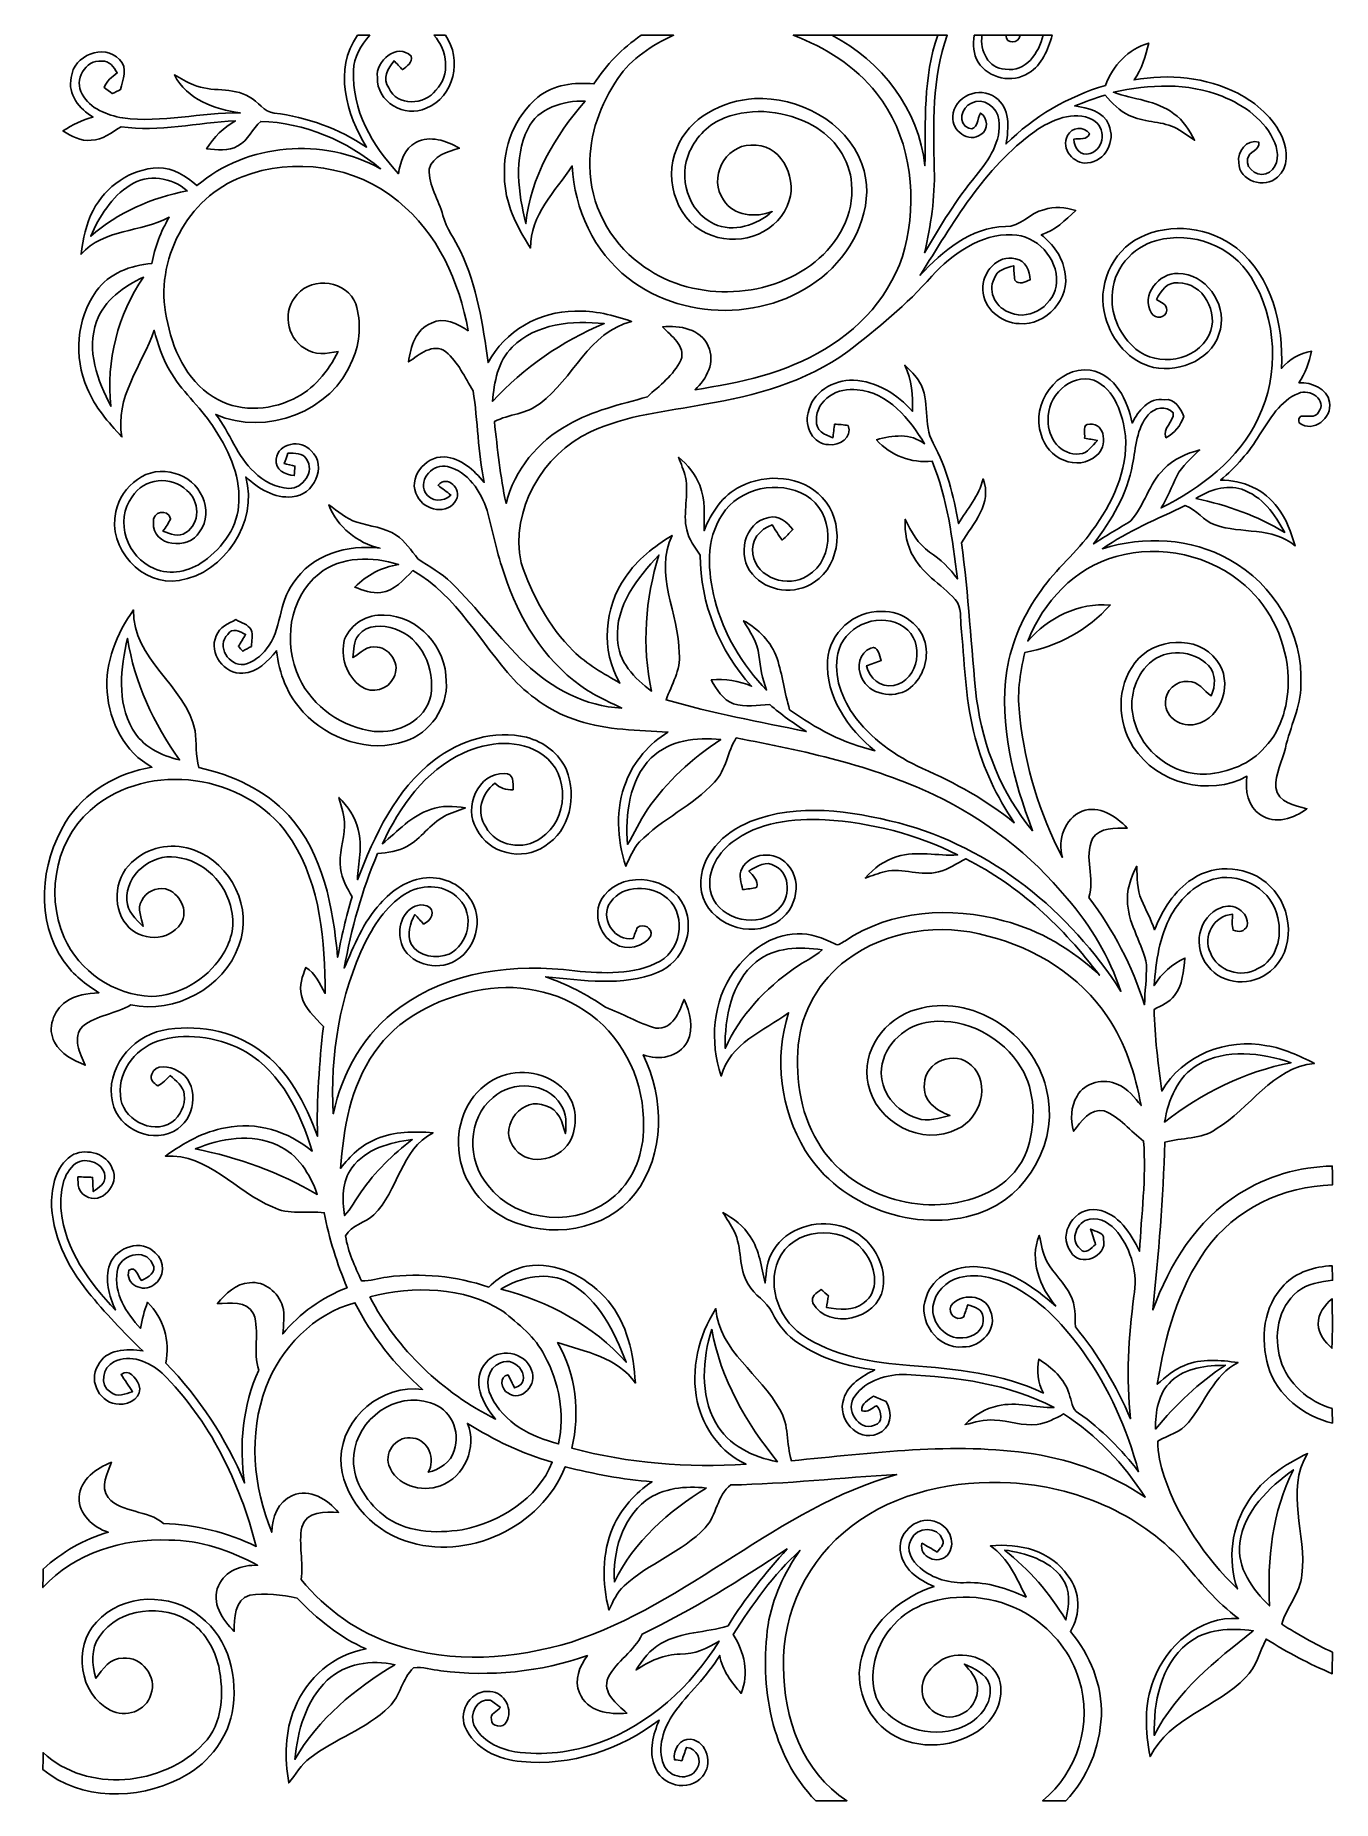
# Model space of a CAD drawing. Header units: centimetres. Extents: x -6.5 to 6.4, y -8.8 to 8.8.
import ezdxf

# ---------------------------------------------------------------- set-up
doc = ezdxf.new("R2010")
doc.units = ezdxf.units.CM
doc.header["$MEASUREMENT"] = 0
doc.layers.add('Camada 1', color=7, linetype='Continuous')

msp = doc.modelspace()

# ---------------------------------------------------------------- linework, layer by layer
at = {"layer": 'Camada 1'}
for points, knots in [([(-3.29847, 8.81944), (-3.29847, 8.81944), (-3.17782, 8.81944), (-3.17782, 8.81944), (-3.17782, 8.81944), (-3.26531, 8.72207), (-3.33762, 8.60213), (-3.33798, 8.46701), (-3.33798, 8.46701), (-3.36196, 8.07507), (-3.14819, 7.71455), (-2.88995, 7.43654), (-2.88995, 7.43654), (-2.87055, 7.55543), (-2.8335, 7.6909), (-2.71533, 7.74734), (-2.71533, 7.74734), (-2.57386, 7.8246), (-2.41053, 7.76605), (-2.28141, 7.6916), (-2.28141, 7.6916), (-2.39818, 7.65527), (-2.54776, 7.61753), (-2.58409, 7.48171), (-2.58409, 7.48171), (-2.58974, 7.31697), (-2.48637, 7.17549), (-2.44581, 7.01993), (-2.44581, 7.01993), (-2.41406, 6.88833), (-2.32409, 6.7832), (-2.27012, 6.6615), (-2.27012, 6.6615), (-2.10609, 6.31296), (-2.04611, 5.92807), (-1.99354, 5.54955), (-1.99354, 5.54955), (-1.82738, 5.8621), (-1.4799, 6.06565), (-1.12676, 6.06283), (-1.12676, 6.06283), (-0.93239, 6.07272), (-0.74259, 6.02192), (-0.55986, 5.96089), (-0.55986, 5.96089), (-0.98918, 5.85364), (-1.14335, 5.38585), (-1.47496, 5.14208), (-1.47496, 5.14208), (-1.60513, 5.03307), (-1.78505, 5.03695), (-1.93145, 4.95969), (-1.93145, 4.95969), (-1.89864, 4.68665), (-1.87466, 4.41147), (-1.81504, 4.14267), (-1.81504, 4.14267), (-1.72966, 4.47745), (-1.49789, 4.76462), (-1.19379, 4.9269), (-1.19379, 4.9269), (-0.95037, 5.07152), (-0.67098, 5.12938), (-0.40252, 5.20734), (-0.40252, 5.20734), (-0.28151, 5.31917), (-0.14005, 5.42361), (-0.06631, 5.57494), (-0.06631, 5.57494), (-0.01729, 5.71782), (-0.16615, 5.81589), (-0.24977, 5.90585), (-0.24977, 5.90585), (-0.08078, 5.92384), (0.13088, 5.8868), (0.20637, 5.71287), (0.20637, 5.71287), (0.2801, 5.55449), (0.1912, 5.38656), (0.07408, 5.2779), (0.07408, 5.2779), (0.52246, 5.34952), (0.9793, 5.4423), (1.37054, 5.68466), (1.37054, 5.68466), (1.77587, 5.92067), (2.10043, 6.31506), (2.19216, 6.78144), (2.19216, 6.78144), (2.29022, 7.27886), (2.21262, 7.83624), (1.88841, 8.23983), (1.88841, 8.23983), (1.67781, 8.51323), (1.37407, 8.69773), (1.05516, 8.81944), (1.05516, 8.81944), (1.05516, 8.81944), (1.44251, 8.81944), (1.44251, 8.81944), (1.44251, 8.81944), (1.93745, 8.56473), (2.31174, 8.07684), (2.37243, 7.51662), (2.37243, 7.51662), (2.37842, 7.95266), (2.35196, 8.40104), (2.50048, 8.81944), (2.50048, 8.81944), (2.50048, 8.81944), (2.59432, 8.81944), (2.59432, 8.81944), (2.59432, 8.81944), (2.44157, 8.39082), (2.45356, 7.92762), (2.46591, 7.47923), (2.46591, 7.47923), (2.47227, 7.19842), (2.4324, 6.91973), (2.36748, 6.64703), (2.36748, 6.64703), (2.52411, 6.91409), (2.6871, 7.17902), (2.8843, 7.4189), (2.8843, 7.4189), (3.01237, 7.57378), (3.13937, 7.76357), (3.1115, 7.97454), (3.1115, 7.97454), (3.09986, 8.09907), (2.95416, 8.20807), (2.83669, 8.14034), (2.83669, 8.14034), (2.73473, 8.10153), (2.69487, 7.93714), (2.81057, 7.89057), (2.81057, 7.89057), (2.90159, 7.85953), (2.89243, 7.99253), (2.9284, 8.04262), (2.9284, 8.04262), (3.00036, 7.99147), (3.0113, 7.87752), (2.93158, 7.82849), (2.93158, 7.82849), (2.81094, 7.73923), (2.63418, 7.86589), (2.65219, 8.00699), (2.65219, 8.00699), (2.65535, 8.20913), (2.92135, 8.31885), (3.07586, 8.19679), (3.07586, 8.19679), (3.22791, 8.09554), (3.20852, 7.89094), (3.18347, 7.7336), (3.18347, 7.7336), (3.45863, 8.00805), (3.80434, 8.20807), (4.17617, 8.3192), (4.17617, 8.3192), (4.25062, 8.5164), (4.40195, 8.68291), (4.6094, 8.74148), (4.6094, 8.74148), (4.5787, 8.61236), (4.54025, 8.48289), (4.46229, 8.37388), (4.46229, 8.37388), (4.80942, 8.43667), (5.18195, 8.40175), (5.49875, 8.24018), (5.49875, 8.24018), (5.68783, 8.14211), (5.85857, 7.99218), (5.94571, 7.79463), (5.94571, 7.79463), (5.99968, 7.66974), (6.00816, 7.49793), (5.89492, 7.40233), (5.89492, 7.40233), (5.77215, 7.27991), (5.51003, 7.36458), (5.50791, 7.54698), (5.50791, 7.54698), (5.48993, 7.66163), (5.58799, 7.78087), (5.709, 7.75299), (5.709, 7.75299), (5.7224, 7.67045), (5.60811, 7.65774), (5.59611, 7.58506), (5.59611, 7.58506), (5.57072, 7.4743), (5.72769, 7.38752), (5.81483, 7.45243), (5.81483, 7.45243), (5.91185, 7.51346), (5.90902, 7.65069), (5.86846, 7.74522), (5.86846, 7.74522), (5.77639, 7.97101), (5.5619, 8.12094), (5.34282, 8.20984), (5.34282, 8.20984), (4.99816, 8.34883), (4.61327, 8.32943), (4.25662, 8.25111), (4.25662, 8.25111), (4.45664, 8.17668), (4.68665, 8.17138), (4.86021, 8.03592), (4.86021, 8.03592), (4.95406, 7.97065), (5.01473, 7.87118), (5.06694, 7.77134), (5.06694, 7.77134), (4.99991, 7.81578), (4.93642, 7.86589), (4.86409, 7.90081), (4.86409, 7.90081), (4.72052, 7.96607), (4.55365, 7.94843), (4.41218, 8.01934), (4.41218, 8.01934), (4.31517, 8.06273), (4.2418, 8.14211), (4.17476, 8.22148), (4.17476, 8.22148), (4.0707, 8.1915), (3.96945, 8.15304), (3.86927, 8.11318), (3.86927, 8.11318), (3.99873, 8.09307), (4.15678, 8.06309), (4.2097, 7.92444), (4.2097, 7.92444), (4.28096, 7.76464), (4.17724, 7.5586), (3.99732, 7.54379), (3.99732, 7.54379), (3.85938, 7.53039), (3.72745, 7.68526), (3.79589, 7.81685), (3.79589, 7.81685), (3.83892, 7.90257), (3.95781, 7.91457), (4.01672, 7.83872), (4.01672, 7.83872), (3.99767, 7.76639), (3.91337, 7.79533), (3.85974, 7.78016), (3.85974, 7.78016), (3.8615, 7.69513), (3.92852, 7.60306), (4.02412, 7.63869), (4.02412, 7.63869), (4.17018, 7.68772), (4.18429, 7.90151), (4.05129, 7.97525), (4.05129, 7.97525), (3.85762, 8.07507), (3.63395, 7.97171), (3.47062, 7.85917), (3.47062, 7.85917), (2.96157, 7.49511), (2.65148, 6.93914), (2.32409, 6.42196), (2.32409, 6.42196), (2.54916, 6.66326), (2.82999, 6.89963), (3.17605, 6.91056), (3.17605, 6.91056), (3.32809, 6.90068), (3.42018, 7.04849), (3.562, 7.07672), (3.562, 7.07672), (3.66501, 7.11305), (3.77577, 7.0986), (3.87914, 7.07036), (3.87914, 7.07036), (3.77684, 6.97264), (3.67417, 6.86788), (3.53447, 6.82554), (3.53447, 6.82554), (3.6523, 6.73452), (3.74543, 6.60681), (3.77048, 6.45759), (3.77048, 6.45759), (3.83222, 6.19441), (3.58315, 5.91326), (3.3147, 5.93865), (3.3147, 5.93865), (3.13477, 5.94606), (2.95416, 6.08824), (2.94993, 6.27698), (2.94993, 6.27698), (2.94181, 6.4463), (3.09597, 6.63397), (3.278, 6.58459), (3.278, 6.58459), (3.38067, 6.57014), (3.41877, 6.46606), (3.4237, 6.37504), (3.4237, 6.37504), (3.37397, 6.36093), (3.31187, 6.31718), (3.2713, 6.37399), (3.2713, 6.37399), (3.26424, 6.42126), (3.26073, 6.46888), (3.26036, 6.51651), (3.26036, 6.51651), (3.18206, 6.49676), (3.09033, 6.47559), (3.06387, 6.38774), (3.06387, 6.38774), (2.99295, 6.25086), (3.08997, 6.08787), (3.22862, 6.0466), (3.22862, 6.0466), (3.43288, 5.96159), (3.67665, 6.13728), (3.68864, 6.35105), (3.68864, 6.35105), (3.70063, 6.59448), (3.48896, 6.82166), (3.24484, 6.8259), (3.24484, 6.8259), (2.92593, 6.8386), (2.64936, 6.63434), (2.43981, 6.41385), (2.43981, 6.41385), (2.19251, 6.1288), (1.899, 5.88892), (1.60055, 5.65962), (1.60055, 5.65962), (1.18356, 5.35657), (0.67556, 5.21582), (0.17356, 5.13291), (0.17356, 5.13291), (-0.21237, 5.06201), (-0.61241, 5.02496), (-0.97189, 4.85705), (-0.97189, 4.85705), (-1.44921, 4.63337), (-1.77411, 4.07528), (-1.66475, 3.54929), (-1.66475, 3.54929), (-1.55327, 3.22545), (-1.38852, 2.91076), (-1.14265, 2.66805), (-1.14265, 2.66805), (-1.00646, 2.53541), (-0.8403, 2.44016), (-0.67592, 2.34738), (-0.67592, 2.34738), (-0.87029, 2.67017), (-0.83572, 3.10091), (-0.62159, 3.40571), (-0.62159, 3.40571), (-0.50517, 3.58281), (-0.33338, 3.71298), (-0.15521, 3.8234), (-0.15521, 3.8234), (-0.34113, 3.43958), (-0.08502, 3.03917), (-0.08361, 2.64583), (-0.08361, 2.64583), (-0.06631, 2.47755), (-0.16016, 2.3315), (-0.21554, 2.17981), (-0.21554, 2.17981), (0.24518, 2.04716), (0.71754, 1.96074), (1.18638, 1.86265), (1.18638, 1.86265), (1.06045, 1.94697), (0.93415, 2.03164), (0.82091, 2.13254), (0.82091, 2.13254), (0.70026, 2.12794), (0.57538, 2.10219), (0.4579, 2.14066), (0.4579, 2.14066), (0.34995, 2.18086), (0.28787, 2.28318), (0.23566, 2.37912), (0.23566, 2.37912), (0.37358, 2.38972), (0.51187, 2.37243), (0.63853, 2.31527), (0.63853, 2.31527), (0.31537, 2.66982), (0.1277, 3.14571), (0.12522, 3.62584), (0.12522, 3.62584), (0.0702, 3.70382), (0.0134, 3.78354), (-0.00881, 3.87772), (-0.00881, 3.87772), (-0.05045, 4.05165), (0.01551, 4.23016), (-0.02117, 4.40443), (-0.02117, 4.40443), (-0.03774, 4.47286), (-0.06667, 4.53743), (-0.08995, 4.60375), (-0.08995, 4.60375), (-0.00141, 4.52649), (0.07866, 4.43512), (0.12064, 4.32364), (0.12064, 4.32364), (0.18133, 4.18007), (0.16474, 4.02166), (0.16403, 3.86997), (0.16403, 3.86997), (0.23812, 4.04883), (0.34819, 4.2238), (0.52811, 4.31129), (0.52811, 4.31129), (0.78563, 4.44429), (1.14229, 4.42136), (1.34549, 4.20158), (1.34549, 4.20158), (1.56632, 3.9684), (1.54023, 3.53518), (1.26471, 3.35526), (1.26471, 3.35526), (1.07526, 3.22438), (0.79375, 3.2572), (0.64698, 3.43675), (0.64698, 3.43675), (0.48894, 3.61209), (0.56303, 3.95464), (0.81033, 4.00156), (0.81033, 4.00156), (0.91263, 4.02907), (0.99342, 3.95393), (1.05304, 3.88196), (1.05304, 3.88196), (1.01776, 3.84598), (0.98248, 3.8107), (0.9465, 3.77613), (0.9465, 3.77613), (0.90945, 3.8241), (0.87665, 3.87526), (0.84632, 3.92782), (0.84632, 3.92782), (0.72214, 3.88832), (0.62652, 3.76977), (0.65193, 3.63431), (0.65193, 3.63431), (0.68791, 3.39336), (1.00787, 3.29282), (1.20015, 3.42053), (1.20015, 3.42053), (1.48307, 3.58846), (1.46261, 4.05906), (1.18356, 4.22134), (1.18356, 4.22134), (0.91227, 4.38043), (0.51505, 4.30106), (0.34536, 4.02943), (0.34536, 4.02943), (0.17921, 3.78071), (0.20002, 3.45722), (0.27235, 3.18028), (0.27235, 3.18028), (0.35842, 2.83845), (0.54504, 2.52835), (0.78987, 2.27682), (0.78987, 2.27682), (0.74541, 2.38901), (0.72602, 2.50789), (0.71225, 2.62678), (0.71225, 2.62678), (0.69814, 2.75519), (0.62089, 2.86103), (0.5595, 2.97039), (0.5595, 2.97039), (0.70838, 2.88678), (0.83855, 2.75943), (0.89393, 2.59432), (0.89393, 2.59432), (0.94826, 2.42639), (0.96872, 2.25), (1.01988, 2.08138), (1.01988, 2.08138), (1.27669, 1.89406), (1.56209, 1.74483), (1.87254, 1.67111), (1.87254, 1.67111), (1.60443, 1.89089), (1.37724, 2.21226), (1.39876, 2.57386), (1.39876, 2.57386), (1.41252, 2.84762), (1.66792, 3.07374), (1.93993, 3.06317), (1.93993, 3.06317), (2.14383, 3.07162), (2.35055, 2.92135), (2.3809, 2.71497), (2.3809, 2.71497), (2.40595, 2.55447), (2.33856, 2.37842), (2.20451, 2.28389), (2.20451, 2.28389), (2.05493, 2.18897), (1.81256, 2.22956), (1.73918, 2.40312), (1.73918, 2.40312), (1.68627, 2.50296), (1.71662, 2.65499), (1.82986, 2.69733), (1.82986, 2.69733), (1.90887, 2.72837), (1.91557, 2.61902), (1.93498, 2.57245), (1.93498, 2.57245), (1.88595, 2.55517), (1.83727, 2.53787), (1.78859, 2.5206), (1.78859, 2.5206), (1.81397, 2.39394), (1.92829, 2.29975), (2.05951, 2.32409), (2.05951, 2.32409), (2.31598, 2.37067), (2.37559, 2.76542), (2.16534, 2.90512), (2.16534, 2.90512), (1.94486, 3.06458), (1.59773, 2.9404), (1.51377, 2.68534), (1.51377, 2.68534), (1.44533, 2.46274), (1.52435, 2.2225), (1.65311, 2.03763), (1.65311, 2.03763), (1.82527, 1.79317), (2.07856, 1.61678), (2.34772, 1.49331), (2.34772, 1.49331), (2.67404, 1.35113), (2.98838, 1.17686), (3.26495, 0.95144), (3.26495, 0.95144), (3.08926, 1.21108), (2.95275, 1.49754), (2.87479, 1.80128), (2.87479, 1.80128), (2.77883, 2.14558), (2.77213, 2.50472), (2.7379, 2.85784), (2.7379, 2.85784), (2.72486, 2.95556), (2.74038, 3.06139), (2.69909, 3.15277), (2.69909, 3.15277), (2.56716, 3.31823), (2.36395, 3.4177), (2.25953, 3.60644), (2.25953, 3.60644), (2.19109, 3.72004), (2.16817, 3.85375), (2.17487, 3.98463), (2.17487, 3.98463), (2.23519, 3.8615), (2.30082, 3.73486), (2.41899, 3.65653), (2.41899, 3.65653), (2.5273, 3.58457), (2.62078, 3.4932), (2.69662, 3.38737), (2.69662, 3.38737), (2.64512, 3.78459), (2.59997, 4.18923), (2.44474, 4.56282), (2.44474, 4.56282), (2.23626, 4.54483), (2.02671, 4.61715), (1.88877, 4.77767), (1.88877, 4.77767), (2.04786, 4.82423), (2.22885, 4.84645), (2.36855, 4.73779), (2.36855, 4.73779), (2.21862, 4.98651), (2.00625, 5.25073), (1.69545, 5.27861), (1.69545, 5.27861), (1.50953, 5.30684), (1.28093, 5.18125), (1.28763, 4.97416), (1.28763, 4.97416), (1.27528, 4.87221), (1.37089, 4.82458), (1.45167, 4.79848), (1.45167, 4.79848), (1.45591, 4.83234), (1.46437, 4.90007), (1.46897, 4.93394), (1.46897, 4.93394), (1.51377, 4.93112), (1.55892, 4.92936), (1.60338, 4.91949), (1.60338, 4.91949), (1.65135, 4.80201), (1.51377, 4.71452), (1.4097, 4.73039), (1.4097, 4.73039), (1.25518, 4.73039), (1.16628, 4.90996), (1.20509, 5.04577), (1.20509, 5.04577), (1.24107, 5.25285), (1.45803, 5.37845), (1.657, 5.37279), (1.657, 5.37279), (1.88948, 5.36468), (2.09727, 5.23134), (2.24754, 5.06095), (2.24754, 5.06095), (2.25, 5.21864), (2.24119, 5.37774), (2.17099, 5.52272), (2.17099, 5.52272), (2.22037, 5.4677), (2.28282, 5.42079), (2.31916, 5.35481), (2.31916, 5.35481), (2.42817, 5.16819), (2.34667, 4.93253), (2.45463, 4.74486), (2.45463, 4.74486), (2.58726, 4.49509), (2.66135, 4.21957), (2.70756, 3.94158), (2.70756, 3.94158), (2.794, 4.08834), (2.91324, 4.21745), (2.95275, 4.38784), (2.95275, 4.38784), (3.04835, 4.14619), (2.85608, 3.93876), (2.73649, 3.74931), (2.73649, 3.74931), (2.81235, 3.23074), (2.82963, 2.70615), (2.8889, 2.18581), (2.8889, 2.18581), (2.95416, 1.70921), (3.13655, 1.24178), (3.44735, 0.871), (3.44735, 0.871), (3.25683, 1.37829), (3.10973, 1.92758), (3.19122, 2.47261), (3.19122, 2.47261), (3.23708, 2.76189), (3.35845, 3.03635), (3.53272, 3.27096), (3.53272, 3.27096), (3.67946, 3.48933), (3.89149, 3.65266), (4.04176, 3.8682), (4.04176, 3.8682), (4.24285, 4.14019), (4.4016, 4.47004), (4.37656, 4.81646), (4.37656, 4.81646), (4.34869, 5.02849), (4.27426, 5.28038), (4.06082, 5.37386), (4.06082, 5.37386), (3.82198, 5.44583), (3.58739, 5.20664), (3.60469, 4.9724), (3.60469, 4.9724), (3.59409, 4.80272), (3.7345, 4.61398), (3.91688, 4.63761), (3.91688, 4.63761), (3.99908, 4.64114), (4.04318, 4.7191), (4.09539, 4.77131), (4.09539, 4.77131), (4.0527, 4.77908), (4.01072, 4.78649), (3.9684, 4.79354), (3.9684, 4.79354), (3.97369, 4.84399), (3.9377, 4.93888), (4.01954, 4.93323), (4.01954, 4.93323), (4.17653, 4.94946), (4.19876, 4.70252), (4.09046, 4.62526), (4.09046, 4.62526), (3.90313, 4.44712), (3.58527, 4.59668), (3.53484, 4.83022), (3.53484, 4.83022), (3.4244, 5.13467), (3.69393, 5.51673), (4.02483, 5.47263), (4.02483, 5.47263), (4.2746, 5.43031), (4.40055, 5.16924), (4.44324, 4.94417), (4.44324, 4.94417), (4.50427, 5.0673), (4.60903, 5.20171), (4.76425, 5.17877), (4.76425, 5.17877), (4.87009, 5.19324), (4.92407, 5.0934), (4.95899, 5.01156), (4.95899, 5.01156), (4.92653, 4.92054), (4.86867, 4.84222), (4.78084, 4.79812), (4.78084, 4.79812), (4.73674, 4.89761), (4.8648, 4.95229), (4.85315, 5.04895), (4.85315, 5.04895), (4.78542, 5.12304), (4.66372, 5.09975), (4.60375, 5.02813), (4.60375, 5.02813), (4.48627, 4.89162), (4.47922, 4.70217), (4.44816, 4.53319), (4.44816, 4.53319), (4.39666, 4.23686), (4.23545, 3.97474), (4.05765, 3.73768), (4.05765, 3.73768), (4.17688, 3.82164), (4.30671, 3.88832), (4.42841, 3.96804), (4.42841, 3.96804), (4.56742, 4.11973), (4.60833, 4.33951), (4.75933, 4.4838), (4.75933, 4.4838), (4.85386, 4.58681), (4.98651, 4.64149), (5.11915, 4.67642), (5.11915, 4.67642), (5.0366, 4.59493), (4.94135, 4.5212), (4.8902, 4.4143), (4.8902, 4.4143), (4.8387, 4.30776), (4.79354, 4.1984), (4.73287, 4.0968), (4.73287, 4.0968), (5.13045, 4.29682), (5.50827, 4.58152), (5.70335, 4.99321), (5.70335, 4.99321), (5.9175, 5.43453), (5.89068, 5.98699), (5.63174, 6.40396), (5.63174, 6.40396), (5.44159, 6.71476), (5.04048, 6.86647), (4.69089, 6.76909), (4.69089, 6.76909), (4.44076, 6.70913), (4.24427, 6.4703), (4.24285, 6.21171), (4.24285, 6.21171), (4.23228, 6.01132), (4.32893, 5.81306), (4.47993, 5.6843), (4.47993, 5.6843), (4.6983, 5.4998), (5.08494, 5.56612), (5.21334, 5.82648), (5.21334, 5.82648), (5.31707, 6.04555), (5.15372, 6.3507), (4.90149, 6.34683), (4.90149, 6.34683), (4.79495, 6.3574), (4.72792, 6.26568), (4.68736, 6.18101), (4.68736, 6.18101), (4.72227, 6.14961), (4.79777, 6.13516), (4.78825, 6.07272), (4.78825, 6.07272), (4.79142, 5.99369), (4.66972, 5.97887), (4.63797, 6.04378), (4.63797, 6.04378), (4.52261, 6.2177), (4.71275, 6.45159), (4.9029, 6.44031), (4.9029, 6.44031), (5.17489, 6.43573), (5.38762, 6.1468), (5.32482, 5.88468), (5.32482, 5.88468), (5.26944, 5.59399), (4.92831, 5.44159), (4.65771, 5.50192), (4.65771, 5.50192), (4.41537, 5.55342), (4.24144, 5.77108), (4.17653, 6.00109), (4.17653, 6.00109), (4.0841, 6.30449), (4.23791, 6.6608), (4.52261, 6.80084), (4.52261, 6.80084), (4.83059, 6.95218), (5.2197, 6.90279), (5.48781, 6.69183), (5.48781, 6.69183), (5.84164, 6.40997), (5.95736, 5.92454), (5.93548, 5.49098), (5.93548, 5.49098), (6.01239, 5.58305), (6.11752, 5.64232), (6.23605, 5.66313), (6.23605, 5.66313), (6.21312, 5.5513), (6.17502, 5.44264), (6.11046, 5.34811), (6.11046, 5.34811), (6.23534, 5.35094), (6.3948, 5.29554), (6.41419, 5.15443), (6.41419, 5.15443), (6.44771, 4.99568), (6.25228, 4.84187), (6.11399, 4.94595), (6.11399, 4.94595), (6.0773, 5.08458), (6.26463, 4.95547), (6.30485, 5.05388), (6.30485, 5.05388), (6.39903, 5.17348), (6.21665, 5.29483), (6.10588, 5.24191), (6.10588, 5.24191), (5.92313, 5.16714), (5.81837, 4.98615), (5.71675, 4.8274), (5.71675, 4.8274), (5.61445, 4.6542), (5.47722, 4.50497), (5.32623, 4.37303), (5.32623, 4.37303), (5.54743, 4.38114), (5.76826, 4.27813), (5.89915, 4.09892), (5.89915, 4.09892), (5.98769, 3.9878), (6.02967, 3.85022), (6.07165, 3.71686), (6.07165, 3.71686), (5.8487, 3.913), (5.53332, 3.83433), (5.2719, 3.92711), (5.2719, 3.92711), (5.15654, 3.96487), (5.08952, 4.0834), (4.97416, 4.12009), (4.97416, 4.12009), (4.69335, 3.98673), (4.40302, 3.86715), (4.14619, 3.68935), (4.14619, 3.68935), (4.56106, 3.8174), (5.03237, 3.79871), (5.41443, 3.5814), (5.41443, 3.5814), (5.85823, 3.33798), (6.16055, 2.8388), (6.12775, 2.32798), (6.12775, 2.32798), (6.13375, 2.10643), (6.01873, 1.91028), (5.975, 1.69827), (5.975, 1.69827), (5.94289, 1.56703), (5.87409, 1.44144), (5.87869, 1.30352), (5.87869, 1.30352), (5.90125, 1.15359), (6.06812, 1.12182), (6.18983, 1.09149), (6.18983, 1.09149), (6.06071, 0.99413), (5.87233, 0.92957), (5.72664, 1.02941), (5.72664, 1.02941), (5.59788, 1.11195), (5.57035, 1.27528), (5.59082, 1.41605), (5.59082, 1.41605), (5.21017, 1.20931), (4.68948, 1.34549), (4.45487, 1.7078), (4.45487, 1.7078), (4.29119, 1.95791), (4.28659, 2.30964), (4.47075, 2.55023), (4.47075, 2.55023), (4.65878, 2.80034), (5.09693, 2.83669), (5.28884, 2.57281), (5.28884, 2.57281), (5.45641, 2.36395), (5.34563, 1.99636), (5.07965, 1.9364), (5.07965, 1.9364), (4.94276, 1.89934), (4.7699, 1.99884), (4.77731, 2.15159), (4.77731, 2.15159), (4.77026, 2.27117), (4.88562, 2.3763), (5.00415, 2.36149), (5.00415, 2.36149), (5.1047, 2.36855), (5.15866, 2.27047), (5.23168, 2.21896), (5.23168, 2.21896), (5.27897, 2.31527), (5.28214, 2.4384), (5.207, 2.5213), (5.207, 2.5213), (5.05741, 2.68076), (4.77908, 2.69521), (4.61644, 2.54669), (4.61644, 2.54669), (4.46475, 2.40736), (4.40407, 2.17735), (4.46158, 1.98013), (4.46158, 1.98013), (4.53848, 1.66051), (4.85634, 1.41922), (5.18617, 1.43722), (5.18617, 1.43722), (5.40349, 1.4545), (5.62645, 1.5374), (5.77037, 1.70744), (5.77037, 1.70744), (5.94676, 1.89018), (6.00779, 2.1544), (6.00392, 2.40135), (6.00392, 2.40135), (5.98874, 2.74884), (5.83671, 3.09104), (5.57388, 3.32139), (5.57388, 3.32139), (5.23027, 3.62761), (4.72475, 3.73486), (4.28378, 3.61209), (4.28378, 3.61209), (3.86961, 3.49919), (3.55353, 3.1577), (3.39972, 2.76613), (3.39972, 2.76613), (3.60574, 3.00002), (3.90596, 3.15453), (4.22346, 3.12632), (4.22346, 3.12632), (4.00297, 2.87796), (3.69639, 2.7118), (3.37043, 2.65253), (3.37043, 2.65253), (3.31998, 2.44298), (3.29035, 2.22496), (3.32139, 2.00978), (3.32139, 2.00978), (3.36973, 1.5194), (3.52036, 1.04281), (3.7458, 0.60571), (3.7458, 0.60571), (3.69817, 0.78246), (3.76449, 0.99236), (3.94229, 1.0668), (3.94229, 1.0668), (4.11444, 1.131), (4.27918, 1.01706), (4.3942, 0.89887), (4.3942, 0.89887), (4.27531, 0.89217), (4.12009, 0.91052), (4.04671, 0.79269), (4.04671, 0.79269), (3.95922, 0.60607), (4.07141, 0.39722), (4.01143, 0.20355), (4.01143, 0.20355), (4.25484, -0.11923), (4.4457, -0.48083), (4.56635, -0.86676), (4.56635, -0.86676), (4.57022, -0.73377), (4.58716, -0.60113), (4.58786, -0.46813), (4.58786, -0.46813), (4.54942, -0.25822), (4.41147, -0.07725), (4.39807, 0.13935), (4.39807, 0.13935), (4.38467, 0.27199), (4.42806, 0.40181), (4.48909, 0.51788), (4.48909, 0.51788), (4.49545, 0.40498), (4.48768, 0.2868), (4.53672, 0.18097), (4.53672, 0.18097), (4.58011, 0.08149), (4.63196, -0.01481), (4.66653, -0.11818), (4.66653, -0.11818), (4.74591, 0.07902), (4.86056, 0.2734), (5.04506, 0.3891), (5.04506, 0.3891), (5.27826, 0.54892), (5.6201, 0.51859), (5.82048, 0.31855), (5.82048, 0.31855), (6.04979, 0.10407), (6.08153, -0.32561), (5.82436, -0.53128), (5.82436, -0.53128), (5.6462, -0.68509), (5.34423, -0.67522), (5.20064, -0.47871), (5.20064, -0.47871), (5.04331, -0.30268), (5.10222, 0.01869), (5.33047, 0.10159), (5.33047, 0.10159), (5.45076, 0.15945), (5.61374, 0.06103), (5.59364, -0.07866), (5.59364, -0.07866), (5.56541, -0.13545), (5.50862, -0.14464), (5.45429, -0.12276), (5.45429, -0.12276), (5.43736, -0.0709), (5.44583, -0.01588), (5.44653, 0.03703), (5.44653, 0.03703), (5.26345, 0.02821), (5.14208, -0.18486), (5.22534, -0.34783), (5.22534, -0.34783), (5.29554, -0.53162), (5.53332, -0.60395), (5.70018, -0.50587), (5.70018, -0.50587), (5.88785, -0.41909), (5.94571, -0.18555), (5.89915, 0.00212), (5.89915, 0.00212), (5.84799, 0.26987), (5.55271, 0.45084), (5.2899, 0.39582), (5.2899, 0.39582), (5.08881, 0.35701), (4.93253, 0.20214), (4.8341, 0.03033), (4.8341, 0.03033), (4.71452, -0.1845), (4.68241, -0.43356), (4.66302, -0.67486), (4.66302, -0.67486), (4.73709, -0.55457), (4.84152, -0.4572), (4.97134, -0.40004), (4.97134, -0.40004), (4.95335, -0.52775), (4.95017, -0.66922), (4.86657, -0.7754), (4.86657, -0.7754), (4.81541, -0.84208), (4.73638, -0.87558), (4.66407, -0.91263), (4.66407, -0.91263), (4.66548, -1.18674), (4.70641, -1.45837), (4.73957, -1.73002), (4.73957, -1.73002), (4.9403, -1.37054), (5.39184, -1.19556), (5.78838, -1.27599), (5.78838, -1.27599), (5.9577, -1.3021), (6.11363, -1.37688), (6.26568, -1.45274), (6.26568, -1.45274), (5.84234, -1.49365), (5.62222, -1.90605), (5.28355, -2.1075), (5.28355, -2.1075), (5.13326, -2.2165), (4.93994, -2.1918), (4.76919, -2.24013), (4.76919, -2.24013), (4.75333, -2.8), (4.70712, -3.35845), (4.6503, -3.91583), (4.6503, -3.91583), (4.81576, -3.45827), (5.08847, -3.02048), (5.50862, -2.75766), (5.50862, -2.75766), (5.7859, -2.5781), (6.1147, -2.48603), (6.44384, -2.4786), (6.44384, -2.4786), (6.44418, -2.54141), (6.44489, -2.60385), (6.4456, -2.667), (6.4456, -2.667), (5.95453, -2.67723), (5.46734, -2.91007), (5.18018, -3.31364), (5.18018, -3.31364), (4.89937, -3.70699), (4.77097, -4.18711), (4.6937, -4.65807), (4.6937, -4.65807), (4.77697, -4.58611), (4.86056, -4.50956), (4.96569, -4.47075), (4.96569, -4.47075), (5.13467, -4.39773), (5.32377, -4.41854), (5.50121, -4.44112), (5.50121, -4.44112), (5.25709, -4.56671), (5.17172, -4.84152), (5.00486, -5.04048), (5.00486, -5.04048), (4.92901, -5.13927), (4.80165, -5.16536), (4.70005, -5.22676), (4.70005, -5.22676), (4.69652, -5.34775), (4.7251, -5.46734), (4.76215, -5.58165), (4.76215, -5.58165), (4.91208, -6.00779), (5.17313, -6.3888), (5.49451, -6.70418), (5.49451, -6.70418), (5.39326, -6.41244), (5.43489, -6.07625), (5.60987, -5.82117), (5.60987, -5.82117), (5.74781, -5.60458), (5.9683, -5.45958), (6.19619, -5.35094), (6.19619, -5.35094), (5.96618, -5.72311), (6.193, -6.16091), (6.14009, -6.56201), (6.14009, -6.56201), (6.12527, -6.74546), (5.98557, -6.88199), (5.93972, -7.0559), (5.93972, -7.0559), (6.10164, -7.16033), (6.27027, -7.25382), (6.44455, -7.33565), (6.44455, -7.33565), (6.44418, -7.40728), (6.44348, -7.47923), (6.44277, -7.5512), (6.44277, -7.5512), (6.21417, -7.45243), (5.99263, -7.33777), (5.78202, -7.20478), (5.78202, -7.20478), (5.7157, -7.33354), (5.6843, -7.48454), (5.57742, -7.58895), (5.57742, -7.58895), (5.28954, -7.88987), (4.81787, -7.98405), (4.62314, -8.37881), (4.62314, -8.37881), (4.57553, -8.12623), (4.56106, -7.85883), (4.65596, -7.61471), (4.65596, -7.61471), (4.78437, -7.26897), (5.12127, -6.97371), (5.5065, -6.99876), (5.5065, -6.99876), (5.28884, -6.83682), (5.11386, -6.62763), (4.94312, -6.41914), (4.94312, -6.41914), (4.50461, -5.94606), (3.8682, -5.67689), (3.22791, -5.64339), (3.22791, -5.64339), (2.67124, -5.61374), (2.08526, -5.73405), (1.63583, -6.07835), (1.63583, -6.07835), (1.20402, -6.40221), (0.94368, -6.93985), (0.95919, -7.47959), (0.95919, -7.47959), (0.95603, -7.98724), (1.14864, -8.53475), (1.59208, -8.81944), (1.59208, -8.81944), (1.59208, -8.81944), (1.28057, -8.81944), (1.28057, -8.81944), (1.28057, -8.81944), (0.83149, -8.36329), (0.71754, -7.67608), (0.80398, -7.06261), (0.80398, -7.06261), (0.84949, -6.79309), (0.9659, -6.54085), (1.12323, -6.31895), (1.12323, -6.31895), (0.85794, -6.56166), (0.64698, -6.85694), (0.45473, -7.15892), (0.45473, -7.15892), (0.56797, -7.33283), (0.61524, -7.54909), (0.53516, -7.747), (0.53516, -7.747), (0.4385, -7.63693), (0.345, -7.51733), (0.32137, -7.36811), (0.32137, -7.36811), (0.19473, -7.58119), (0.00565, -7.74559), (-0.13828, -7.94597), (-0.13828, -7.94597), (-0.23917, -8.09271), (-0.30902, -8.28815), (-0.23883, -8.46208), (-0.23883, -8.46208), (-0.18696, -8.58696), (0.02046, -8.63211), (0.09065, -8.50228), (0.09065, -8.50228), (0.15416, -8.41587), (0.08995, -8.29663), (-0.01164, -8.28745), (-0.01164, -8.28745), (-0.02716, -8.3312), (-0.04268, -8.3753), (-0.05785, -8.41974), (-0.05785, -8.41974), (-0.0762, -8.41728), (-0.11289, -8.41304), (-0.13124, -8.41058), (-0.13124, -8.41058), (-0.1471, -8.31003), (-0.07761, -8.19572), (0.03315, -8.20525), (0.03315, -8.20525), (0.19897, -8.22819), (0.25435, -8.46101), (0.1471, -8.57673), (0.1471, -8.57673), (0.01834, -8.74394), (-0.27939, -8.66668), (-0.33197, -8.46878), (-0.33197, -8.46878), (-0.39088, -8.31814), (-0.34254, -8.15728), (-0.28539, -8.01441), (-0.28539, -8.01441), (-0.6738, -8.31108), (-1.17016, -8.47653), (-1.66017, -8.42926), (-1.66017, -8.42926), (-1.8863, -8.40809), (-2.13642, -8.30333), (-2.22532, -8.07826), (-2.22532, -8.07826), (-2.2941, -7.91739), (-2.15265, -7.70183), (-1.97202, -7.72971), (-1.97202, -7.72971), (-1.83056, -7.73324), (-1.73813, -7.91632), (-1.81363, -8.0338), (-1.81363, -8.0338), (-1.83868, -8.09766), (-1.96956, -8.08284), (-1.96074, -8.00946), (-1.96074, -8.00946), (-1.9812, -7.94878), (-1.89971, -7.92902), (-1.87113, -7.88916), (-1.87113, -7.88916), (-1.90429, -7.86306), (-1.93745, -7.83624), (-1.97343, -7.81402), (-1.97343, -7.81402), (-2.10502, -7.79392), (-2.18546, -7.95443), (-2.13535, -8.06414), (-2.13535, -8.06414), (-2.06162, -8.22042), (-1.88806, -8.29944), (-1.72649, -8.33049), (-1.72649, -8.33049), (-1.44463, -8.37106), (-1.15322, -8.33578), (-0.88582, -8.24018), (-0.88582, -8.24018), (-0.37958, -8.05956), (0.03527, -7.67785), (0.31433, -7.22453), (0.31433, -7.22453), (0.19826, -7.30003), (0.06772, -7.35612), (-0.07301, -7.35541), (-0.07301, -7.35541), (-0.23529, -7.35471), (-0.38276, -7.42631), (-0.51505, -7.51346), (-0.51505, -7.51346), (-0.4512, -7.41045), (-0.37465, -7.31061), (-0.2674, -7.24958), (-0.2674, -7.24958), (-0.06385, -7.12823), (0.18308, -7.14304), (0.40428, -7.07284), (0.40428, -7.07284), (0.5736, -6.79591), (0.77927, -6.54473), (0.99484, -6.30307), (0.99484, -6.30307), (0.5274, -6.61353), (0.05009, -6.91198), (-0.45544, -7.15715), (-0.45544, -7.15715), (-0.53374, -7.3272), (-0.70908, -7.4235), (-0.79409, -7.58789), (-0.79409, -7.58789), (-0.85865, -7.74381), (-0.7052, -7.85283), (-0.60713, -7.94385), (-0.60713, -7.94385), (-0.78069, -7.96254), (-1.00965, -7.93009), (-1.0795, -7.74312), (-1.0795, -7.74312), (-1.14017, -7.6133), (-1.07809, -7.47572), (-1.00153, -7.36917), (-1.00153, -7.36917), (-1.46826, -7.53497), (-1.9745, -7.58296), (-2.4652, -7.52157), (-2.4652, -7.52157), (-2.55588, -7.51204), (-2.64724, -7.47606), (-2.73826, -7.49158), (-2.73826, -7.49158), (-2.85608, -7.59777), (-2.86914, -7.7738), (-2.98343, -7.88282), (-2.98343, -7.88282), (-3.21168, -8.10436), (-3.52495, -8.20208), (-3.77506, -8.39328), (-3.77506, -8.39328), (-3.86432, -8.45889), (-3.91653, -8.55839), (-3.98638, -8.64164), (-3.98638, -8.64164), (-4.02731, -8.39328), (-4.02731, -8.1287), (-3.92677, -7.89374), (-3.92677, -7.89374), (-3.80576, -7.59636), (-3.53484, -7.354), (-3.2131, -7.3032), (-3.2131, -7.3032), (-3.47909, -7.18855), (-3.70275, -7.00051), (-3.90313, -6.7952), (-3.90313, -6.7952), (-4.05694, -6.76205), (-4.21993, -6.7437), (-4.3769, -6.76556), (-4.3769, -6.76556), (-4.53143, -6.81284), (-4.53036, -6.99593), (-4.53178, -7.12823), (-4.53178, -7.12823), (-4.6503, -7.01321), (-4.76496, -6.84142), (-4.68948, -6.67208), (-4.68948, -6.67208), (-4.62492, -6.51827), (-4.45206, -6.46324), (-4.29789, -6.4664), (-4.29789, -6.4664), (-4.57164, -6.32178), (-4.87257, -6.21558), (-5.18512, -6.21488), (-5.18512, -6.21488), (-5.64373, -6.1969), (-6.12985, -6.34223), (-6.44384, -6.69042), (-6.44384, -6.69042), (-6.44277, -6.62834), (-6.44243, -6.56624), (-6.44172, -6.50451), (-6.44172, -6.50451), (-6.25369, -6.33764), (-6.03391, -6.2043), (-5.79049, -6.13762), (-5.79049, -6.13762), (-5.94254, -6.08646), (-6.08717, -5.95911), (-6.08259, -5.7866), (-6.08259, -5.7866), (-6.0706, -5.60951), (-5.91043, -5.49768), (-5.7598, -5.43736), (-5.7598, -5.43736), (-5.79649, -5.54848), (-5.87516, -5.68077), (-5.79261, -5.79084), (-5.79261, -5.79084), (-5.64761, -5.94959), (-5.39925, -5.91219), (-5.2384, -6.04943), (-5.2384, -6.04943), (-4.91771, -6.06107), (-4.60092, -6.13833), (-4.312, -6.27839), (-4.312, -6.27839), (-4.4771, -5.63633), (-4.77731, -5.01755), (-5.2518, -4.5473), (-5.2518, -4.5473), (-5.3781, -4.43476), (-5.57176, -4.35115), (-5.73475, -4.43335), (-5.73475, -4.43335), (-5.84694, -4.48944), (-5.88362, -4.66689), (-5.7665, -4.7385), (-5.7665, -4.7385), (-5.69982, -4.7946), (-5.61974, -4.75473), (-5.54813, -4.73357), (-5.54813, -4.73357), (-5.58587, -4.67535), (-5.62468, -4.61785), (-5.66278, -4.55999), (-5.66278, -4.55999), (-5.58165, -4.50037), (-5.5178, -4.59458), (-5.48604, -4.6609), (-5.48604, -4.6609), (-5.43594, -4.77872), (-5.57671, -4.87115), (-5.68113, -4.85705), (-5.68113, -4.85705), (-5.86563, -4.85951), (-5.99439, -4.63125), (-5.89562, -4.47462), (-5.89562, -4.47462), (-5.81413, -4.30564), (-5.60563, -4.2986), (-5.44442, -4.32611), (-5.44442, -4.32611), (-5.63879, -4.13985), (-5.82295, -3.94299), (-5.99439, -3.73556), (-5.99439, -3.73556), (-6.20148, -3.47732), (-6.35916, -3.15982), (-6.35811, -2.82256), (-6.35811, -2.82256), (-6.34929, -2.65007), (-6.29813, -2.45039), (-6.1355, -2.36114), (-6.1355, -2.36114), (-5.99827, -2.30258), (-5.80743, -2.35479), (-5.75062, -2.50155), (-5.75062, -2.50155), (-5.66666, -2.65711), (-5.86139, -2.87867), (-6.01944, -2.77566), (-6.01944, -2.77566), (-6.09211, -2.73967), (-6.09564, -2.65782), (-6.09353, -2.58726), (-6.09353, -2.58726), (-6.04485, -2.58762), (-5.99617, -2.58903), (-5.94783, -2.59186), (-5.94783, -2.59186), (-5.94606, -2.62714), (-5.94254, -2.69804), (-5.94077, -2.73368), (-5.94077, -2.73368), (-5.88963, -2.69239), (-5.8113, -2.65535), (-5.82507, -2.57562), (-5.82507, -2.57562), (-5.83917, -2.43699), (-6.04061, -2.37525), (-6.13833, -2.46944), (-6.13833, -2.46944), (-6.25827, -2.58585), (-6.27379, -2.76789), (-6.26145, -2.92593), (-6.26145, -2.92593), (-6.2237, -3.31576), (-5.97853, -3.64172), (-5.71853, -3.91795), (-5.71853, -3.91795), (-5.77956, -3.77577), (-5.83282, -3.61314), (-5.77391, -3.46145), (-5.77391, -3.46145), (-5.71217, -3.28612), (-5.4557, -3.20286), (-5.32024, -3.34503), (-5.32024, -3.34503), (-5.22534, -3.42864), (-5.22216, -3.59409), (-5.33505, -3.66394), (-5.33505, -3.66394), (-5.43984, -3.74931), (-5.62821, -3.66289), (-5.58446, -3.51754), (-5.58446, -3.51754), (-5.50827, -3.47274), (-5.49663, -3.58386), (-5.45923, -3.62126), (-5.45923, -3.62126), (-5.3915, -3.59233), (-5.30294, -3.54224), (-5.3474, -3.45405), (-5.3474, -3.45405), (-5.4229, -3.29177), (-5.68537, -3.36549), (-5.70089, -3.5313), (-5.70089, -3.5313), (-5.7418, -3.75072), (-5.60775, -3.94616), (-5.46876, -4.10033), (-5.46876, -4.10033), (-5.45394, -4.01143), (-5.42924, -3.92465), (-5.3982, -3.83998), (-5.3982, -3.83998), (-5.23804, -3.99696), (-5.1696, -4.22733), (-5.21616, -4.44675), (-5.21616, -4.44675), (-4.88032, -4.79107), (-4.61044, -5.2003), (-4.42806, -5.64515), (-4.42806, -5.64515), (-4.48627, -5.26591), (-4.44712, -4.87009), (-4.28625, -4.51908), (-4.28625, -4.51908), (-4.34622, -4.33563), (-4.27531, -4.13702), (-4.3374, -3.95569), (-4.3374, -3.95569), (-4.40655, -3.81952), (-4.57482, -3.85197), (-4.70041, -3.85234), (-4.70041, -3.85234), (-4.61573, -3.75532), (-4.5152, -3.65054), (-4.37797, -3.64384), (-4.37797, -3.64384), (-4.22804, -3.62549), (-4.09151, -3.7419), (-4.04777, -3.87914), (-4.04777, -3.87914), (-4.02378, -3.9698), (-4.03965, -4.06435), (-4.04707, -4.15607), (-4.04707, -4.15607), (-3.87738, -3.94899), (-3.65266, -3.79024), (-3.40325, -3.69393), (-3.40325, -3.69393), (-3.50378, -3.45227), (-3.58422, -3.20216), (-3.63149, -2.94464), (-3.63149, -2.94464), (-3.80471, -2.92629), (-3.98955, -2.97144), (-4.15042, -2.88571), (-4.15042, -2.88571), (-4.5159, -2.73543), (-4.79248, -2.35549), (-5.21864, -2.37878), (-5.21864, -2.37878), (-5.03765, -2.24895), (-4.84011, -2.13325), (-4.61751, -2.0962), (-4.61751, -2.0962), (-4.31236, -2.02952), (-3.99026, -2.13359), (-3.7525, -2.32833), (-3.7525, -2.32833), (-3.87208, -1.94839), (-4.05518, -1.55363), (-4.41006, -1.34055), (-4.41006, -1.34055), (-4.66195, -1.2012), (-4.97099, -1.14194), (-5.25215, -1.21637), (-5.25215, -1.21637), (-5.4938, -1.2774), (-5.69419, -1.5127), (-5.66985, -1.76883), (-5.66985, -1.76883), (-5.66137, -2.00483), (-5.35693, -2.17275), (-5.15691, -2.04082), (-5.15691, -2.04082), (-5.07012, -1.9812), (-5.02002, -1.86901), (-5.03061, -1.76459), (-5.03061, -1.76459), (-5.04013, -1.67886), (-5.11352, -1.62665), (-5.17313, -1.57514), (-5.17313, -1.57514), (-5.21229, -1.61042), (-5.24544, -1.65488), (-5.29554, -1.67604), (-5.29554, -1.67604), (-5.33541, -1.65135), (-5.3781, -1.6129), (-5.35622, -1.56069), (-5.35622, -1.56069), (-5.32482, -1.45591), (-5.17313, -1.48201), (-5.09763, -1.52541), (-5.09763, -1.52541), (-4.8789, -1.64076), (-4.90748, -1.97379), (-5.09481, -2.10502), (-5.09481, -2.10502), (-5.32623, -2.27646), (-5.69489, -2.1142), (-5.74993, -1.83832), (-5.74993, -1.83832), (-5.82117, -1.51411), (-5.56506, -1.18957), (-5.2518, -1.12253), (-5.2518, -1.12253), (-4.9209, -1.05867), (-4.55824, -1.12006), (-4.2813, -1.31726), (-4.2813, -1.31726), (-3.98604, -1.52118), (-3.82198, -1.85454), (-3.69922, -2.18122), (-3.69922, -2.18122), (-3.71157, -1.81468), (-3.67875, -1.44921), (-3.64101, -1.08479), (-3.64101, -1.08479), (-3.72674, -0.9913), (-3.8308, -0.90204), (-3.86079, -0.77294), (-3.86079, -0.77294), (-3.88372, -0.67734), (-3.85163, -0.58103), (-3.81458, -0.49354), (-3.81458, -0.49354), (-3.71863, -0.55104), (-3.67805, -0.6618), (-3.62267, -0.75352), (-3.62267, -0.75352), (-3.62338, -0.23283), (-3.66888, 0.31855), (-3.95286, 0.77045), (-3.95286, 0.77045), (-4.34552, 1.40687), (-5.30506, 1.58503), (-5.90055, 1.13347), (-5.90055, 1.13347), (-6.30555, 0.84101), (-6.42691, 0.25505), (-6.23288, -0.19368), (-6.23288, -0.19368), (-6.084, -0.53304), (-5.73158, -0.76941), (-5.36187, -0.78317), (-5.36187, -0.78317), (-5.07929, -0.77893), (-4.81365, -0.61489), (-4.65737, -0.38381), (-4.65737, -0.38381), (-4.57022, -0.25011), (-4.51626, -0.0829), (-4.55894, 0.07584), (-4.55894, 0.07584), (-4.60762, 0.34536), (-4.83658, 0.57714), (-5.11245, 0.60678), (-5.11245, 0.60678), (-5.35834, 0.64664), (-5.62081, 0.4311), (-5.60351, 0.17673), (-5.60351, 0.17673), (-5.60351, 0.06526), (-5.51461, -0.01198), (-5.4423, -0.08466), (-5.4423, -0.08466), (-5.45535, 0.00034), (-5.50791, 0.09277), (-5.45535, 0.17356), (-5.45535, 0.17356), (-5.41479, 0.25929), (-5.31176, 0.31009), (-5.21935, 0.29033), (-5.21935, 0.29033), (-5.07858, 0.25576), (-4.98052, 0.07196), (-5.06694, -0.05537), (-5.06694, -0.05537), (-5.17877, -0.24058), (-5.48004, -0.23388), (-5.6067, -0.06738), (-5.6067, -0.06738), (-5.76686, 0.12488), (-5.72099, 0.43814), (-5.52167, 0.58525), (-5.52167, 0.58525), (-5.35939, 0.71931), (-5.1255, 0.75494), (-4.93041, 0.67627), (-4.93041, 0.67627), (-4.56106, 0.54575), (-4.34128, 0.09277), (-4.48486, -0.27552), (-4.48486, -0.27552), (-4.63797, -0.70131), (-5.12375, -0.95885), (-5.56401, -0.86888), (-5.56401, -0.86888), (-5.71641, -0.95778), (-5.90585, -0.97013), (-6.04519, -1.08162), (-6.04519, -1.08162), (-6.15456, -1.19203), (-6.07413, -1.35254), (-6.02121, -1.47109), (-6.02121, -1.47109), (-6.13867, -1.42063), (-6.26533, -1.36136), (-6.3267, -1.24178), (-6.3267, -1.24178), (-6.40608, -1.10418), (-6.33659, -0.92463), (-6.21454, -0.8375), (-6.21454, -0.8375), (-6.11964, -0.76624), (-5.99756, -0.75671), (-5.88398, -0.74682), (-5.88398, -0.74682), (-6.01556, -0.66462), (-6.14079, -0.56727), (-6.23005, -0.43885), (-6.23005, -0.43885), (-6.52003, -0.02928), (-6.47417, 0.54397), (-6.21665, 0.95744), (-6.21665, 0.95744), (-6.03003, 1.25906), (-5.70018, 1.45167), (-5.35374, 1.50671), (-5.35374, 1.50671), (-5.62504, 1.65381), (-5.7799, 1.95826), (-5.80214, 2.25848), (-5.80214, 2.25848), (-5.82295, 2.55376), (-5.7083, 2.84232), (-5.53826, 3.07869), (-5.53826, 3.07869), (-5.5513, 2.58621), (-5.02002, 2.32657), (-4.92054, 1.87147), (-4.92054, 1.87147), (-4.91101, 1.74837), (-4.91559, 1.62348), (-4.88526, 1.50247), (-4.88526, 1.50247), (-4.55083, 1.42945), (-4.22205, 1.27952), (-3.98709, 1.0241), (-3.98709, 1.0241), (-3.63889, 0.63994), (-3.54436, 0.10617), (-3.49815, -0.39263), (-3.49815, -0.39263), (-3.46075, -0.18908), (-3.41312, 0.01198), (-3.35385, 0.21025), (-3.35385, 0.21025), (-3.40395, 0.29951), (-3.45581, 0.39122), (-3.46886, 0.49459), (-3.46886, 0.49459), (-3.49037, 0.63712), (-3.43146, 0.7747), (-3.43005, 0.91651), (-3.43005, 0.91651), (-3.42618, 1.01564), (-3.4618, 1.10949), (-3.48509, 1.20438), (-3.48509, 1.20438), (-3.39653, 1.11512), (-3.32069, 1.00858), (-3.29352, 0.8837), (-3.29352, 0.8837), (-3.24343, 0.71895), (-3.29564, 0.54892), (-3.29917, 0.38206), (-3.29917, 0.38206), (-3.13019, 0.82444), (-2.91994, 1.28093), (-2.534, 1.57621), (-2.534, 1.57621), (-2.27576, 1.77729), (-1.93321, 1.8817), (-1.60937, 1.80552), (-1.60937, 1.80552), (-1.43862, 1.75965), (-1.28093, 1.64465), (-1.21143, 1.47884), (-1.21143, 1.47884), (-1.10489, 1.21708), (-1.17439, 0.87066), (-1.42804, 0.71931), (-1.42804, 0.71931), (-1.64958, 0.56268), (-1.99143, 0.64169), (-2.10889, 0.89041), (-2.10889, 0.89041), (-2.24296, 1.09926), (-2.09727, 1.45486), (-1.83127, 1.44322), (-1.83127, 1.44322), (-1.73777, 1.44992), (-1.7413, 1.34549), (-1.74483, 1.28128), (-1.74483, 1.28128), (-1.81363, 1.27635), (-1.87607, 1.29928), (-1.92687, 1.34584), (-1.92687, 1.34584), (-2.06128, 1.24707), (-2.11737, 1.05268), (-2.01753, 0.90945), (-2.01753, 0.90945), (-1.91169, 0.71578), (-1.63795, 0.67027), (-1.46473, 0.8001), (-1.46473, 0.8001), (-1.18957, 0.9793), (-1.17369, 1.43756), (-1.44426, 1.62806), (-1.44426, 1.62806), (-1.67604, 1.79563), (-1.99424, 1.76318), (-2.24189, 1.64818), (-2.24189, 1.64818), (-2.62395, 1.47389), (-2.8783, 1.1123), (-3.05047, 0.74188), (-3.05047, 0.74188), (-2.89736, 0.86535), (-2.76119, 1.02234), (-2.56857, 1.08444), (-2.56857, 1.08444), (-2.45709, 1.12572), (-2.33574, 1.11865), (-2.22037, 1.09996), (-2.22037, 1.09996), (-2.29093, 1.0728), (-2.36431, 1.05197), (-2.43134, 1.01706), (-2.43134, 1.01706), (-2.57632, 0.94262), (-2.66064, 0.79021), (-2.80528, 0.71542), (-2.80528, 0.71542), (-2.89453, 0.66498), (-2.99826, 0.65475), (-3.09845, 0.64416), (-3.09845, 0.64416), (-3.25578, 0.27763), (-3.36125, -0.109), (-3.43288, -0.50095), (-3.43288, -0.50095), (-3.33269, -0.27657), (-3.24272, -0.04056), (-3.0734, 0.14286), (-3.0734, 0.14286), (-2.95556, 0.27834), (-2.79364, 0.38629), (-2.6109, 0.40111), (-2.6109, 0.40111), (-2.4317, 0.41839), (-2.24683, 0.32456), (-2.15759, 0.16756), (-2.15759, 0.16756), (-2.02352, -0.05362), (-2.14806, -0.38946), (-2.4003, -0.46002), (-2.4003, -0.46002), (-2.59856, -0.5267), (-2.86773, -0.40216), (-2.87513, -0.17497), (-2.87513, -0.17497), (-2.89736, -0.02611), (-2.77741, 0.17215), (-2.60702, 0.12276), (-2.60702, 0.12276), (-2.50718, 0.07902), (-2.56151, -0.02962), (-2.63947, -0.06032), (-2.63947, -0.06032), (-2.66805, -0.02857), (-2.69662, 0.00316), (-2.7252, 0.03493), (-2.7252, 0.03493), (-2.77495, -0.05467), (-2.8074, -0.16403), (-2.76153, -0.26246), (-2.76153, -0.26246), (-2.68534, -0.3884), (-2.51178, -0.40957), (-2.38371, -0.36018), (-2.38371, -0.36018), (-2.18863, -0.26492), (-2.12514, 0.03457), (-2.28423, 0.18979), (-2.28423, 0.18979), (-2.41123, 0.33197), (-2.63596, 0.34466), (-2.7961, 0.254), (-2.7961, 0.254), (-2.99295, 0.14887), (-3.11925, -0.04514), (-3.21839, -0.23812), (-3.21839, -0.23812), (-3.47839, -0.76799), (-3.57258, -1.37018), (-3.54259, -1.9565), (-3.54259, -1.9565), (-3.45369, -1.53987), (-3.22826, -1.14477), (-2.8776, -0.895), (-2.8776, -0.895), (-2.37949, -0.52951), (-1.72649, -0.44874), (-1.12747, -0.52916), (-1.12747, -0.52916), (-0.84349, -0.55421), (-0.53374, -0.5736), (-0.27586, -0.43003), (-0.27586, -0.43003), (-0.04444, -0.30514), (-0.01057, 0.07972), (-0.23953, 0.22331), (-0.23953, 0.22331), (-0.40852, 0.33972), (-0.68721, 0.32315), (-0.78916, 0.1277), (-0.78916, 0.1277), (-0.86359, -0.03422), (-0.72354, -0.23106), (-0.54468, -0.20567), (-0.54468, -0.20567), (-0.5341, -0.17744), (-0.51257, -0.12171), (-0.50165, -0.09348), (-0.50165, -0.09348), (-0.44097, -0.0515), (-0.3496, -0.09771), (-0.36759, -0.17673), (-0.36759, -0.17673), (-0.43709, -0.29457), (-0.60995, -0.32878), (-0.72531, -0.25929), (-0.72531, -0.25929), (-0.8957, -0.1711), (-0.95885, 0.07937), (-0.83114, 0.22895), (-0.83114, 0.22895), (-0.62547, 0.4826), (-0.1605, 0.41134), (-0.03281, 0.11219), (-0.03281, 0.11219), (0.07584, -0.13088), (-0.04692, -0.44272), (-0.29527, -0.54151), (-0.29527, -0.54151), (-0.65158, -0.68896), (-1.0481, -0.62194), (-1.41958, -0.58773), (-1.41958, -0.58773), (-1.20721, -0.66145), (-1.00576, -0.76129), (-0.82196, -0.89146), (-0.82196, -0.89146), (-0.65017, -0.9525), (-0.49283, -1.05233), (-0.31679, -1.10031), (-0.31679, -1.10031), (-0.15027, -1.12006), (-0.08183, -0.93839), (-0.03562, -0.8128), (-0.03562, -0.8128), (0.02504, -0.94192), (0.06244, -1.09926), (-0.0007, -1.23437), (-0.0007, -1.23437), (-0.08678, -1.38888), (-0.28751, -1.42945), (-0.44379, -1.36666), (-0.44379, -1.36666), (-0.23495, -1.7974), (-0.22083, -2.36326), (-0.52563, -2.75342), (-0.52563, -2.75342), (-0.81879, -3.13265), (-1.38747, -3.21027), (-1.80586, -3.00777), (-1.80586, -3.00777), (-2.08704, -2.87197), (-2.29305, -2.57422), (-2.28881, -2.25743), (-2.28881, -2.25743), (-2.30046, -1.98683), (-2.15053, -1.7039), (-1.89688, -1.59419), (-1.89688, -1.59419), (-1.67604, -1.49436), (-1.39206, -1.5434), (-1.22765, -1.72402), (-1.22765, -1.72402), (-1.10172, -1.8616), (-1.0922, -2.07997), (-1.18039, -2.24013), (-1.18039, -2.24013), (-1.29504, -2.4324), (-1.62842, -2.48954), (-1.74978, -2.274), (-1.74978, -2.274), (-1.88595, -2.06869), (-1.64287, -1.77694), (-1.4171, -1.87607), (-1.4171, -1.87607), (-1.29117, -1.91065), (-1.24848, -2.04152), (-1.22166, -2.15477), (-1.22166, -2.15477), (-1.2125, -2.05705), (-1.20509, -1.95121), (-1.26646, -1.8676), (-1.26646, -1.8676), (-1.40545, -1.63724), (-1.75294, -1.62031), (-1.94486, -1.79317), (-1.94486, -1.79317), (-2.20132, -2.00483), (-2.20802, -2.42147), (-1.99777, -2.66805), (-1.99777, -2.66805), (-1.70568, -3.05752), (-1.07809, -3.09774), (-0.7239, -2.77247), (-0.7239, -2.77247), (-0.52987, -2.60032), (-0.4385, -2.33644), (-0.43992, -2.08138), (-0.43992, -2.08138), (-0.43144, -1.65629), (-0.62159, -1.22202), (-0.96731, -0.96731), (-0.96731, -0.96731), (-1.29046, -0.72036), (-1.72507, -0.64311), (-2.11949, -0.72777), (-2.11949, -0.72777), (-2.51249, -0.81068), (-2.90405, -1.00507), (-3.13231, -1.34691), (-3.13231, -1.34691), (-3.36902, -1.6838), (-3.43887, -2.10078), (-3.46957, -2.5026), (-3.46957, -2.5026), (-3.37502, -2.37808), (-3.25895, -2.26518), (-3.11043, -2.20802), (-3.11043, -2.20802), (-2.93299, -2.12794), (-2.73402, -2.13359), (-2.54387, -2.14524), (-2.54387, -2.14524), (-2.86914, -2.31245), (-2.88995, -2.72873), (-3.13796, -2.9665), (-3.13796, -2.9665), (-3.22226, -3.04799), (-3.36267, -3.06704), (-3.41911, -3.17605), (-3.41911, -3.17605), (-3.39514, -3.33409), (-3.32563, -3.48262), (-3.25895, -3.62691), (-3.25895, -3.62691), (-3.17217, -3.62725), (-3.08926, -3.59903), (-3.00389, -3.58775), (-3.00389, -3.58775), (-2.66312, -3.54224), (-2.31386, -3.57823), (-1.9879, -3.68757), (-1.9879, -3.68757), (-1.86725, -3.57433), (-1.71838, -3.48262), (-1.54905, -3.47203), (-1.54905, -3.47203), (-1.25871, -3.45157), (-0.97966, -3.60927), (-0.7955, -3.82588), (-0.7955, -3.82588), (-0.60077, -4.0527), (-0.54115, -4.35575), (-0.52246, -4.64609), (-0.52246, -4.64609), (-0.69885, -4.38784), (-1.02376, -4.33422), (-1.29962, -4.24285), (-1.29962, -4.24285), (-1.11653, -4.55965), (-1.0728, -4.94276), (-1.15746, -5.2966), (-1.15746, -5.2966), (-0.59124, -5.45112), (0.00034, -5.4938), (0.5849, -5.45747), (0.5849, -5.45747), (0.3309, -5.34458), (0.1598, -5.09693), (0.0963, -4.832), (0.0963, -4.832), (0.02786, -4.51238), (0.10759, -4.17442), (0.28327, -3.90207), (0.28327, -3.90207), (0.31503, -4.33034), (0.73342, -4.55824), (0.92004, -4.91101), (0.92004, -4.91101), (1.02022, -5.06411), (0.98212, -5.25533), (1.03786, -5.4229), (1.03786, -5.4229), (1.84114, -5.34811), (2.6543, -5.23205), (3.45863, -5.35445), (3.45863, -5.35445), (3.85514, -5.41867), (4.24039, -5.56048), (4.57305, -5.78696), (4.57305, -5.78696), (4.35997, -5.45958), (4.08939, -5.16361), (3.75637, -4.95547), (3.75637, -4.95547), (3.67417, -5.00167), (3.5881, -5.04789), (3.49284, -5.05919), (3.49284, -5.05919), (3.34856, -5.0807), (3.20993, -5.02002), (3.06704, -5.0158), (3.06704, -5.0158), (2.96686, -5.00803), (2.86985, -5.03872), (2.77388, -5.06165), (2.77388, -5.06165), (2.86278, -4.97063), (2.9739, -4.89902), (3.10056, -4.87574), (3.10056, -4.87574), (3.28682, -4.82599), (3.4752, -4.89866), (3.6636, -4.89126), (3.6636, -4.89126), (3.20957, -4.65313), (2.69275, -4.58645), (2.18756, -4.5614), (2.18756, -4.5614), (1.99672, -4.55541), (1.78505, -4.61503), (1.6704, -4.77731), (1.6704, -4.77731), (1.57056, -4.90326), (1.7032, -5.13362), (1.86655, -5.06764), (1.86655, -5.06764), (1.96074, -5.04506), (1.93957, -4.93006), (1.89018, -4.87257), (1.89018, -4.87257), (1.84291, -4.89549), (1.79916, -4.94629), (1.7413, -4.923), (1.7413, -4.923), (1.73426, -4.84786), (1.80693, -4.81541), (1.85844, -4.77801), (1.85844, -4.77801), (1.89971, -4.79602), (1.94132, -4.814), (1.98296, -4.83164), (1.98296, -4.83164), (2.05598, -4.94171), (2.03305, -5.10575), (1.89864, -5.15408), (1.89864, -5.15408), (1.69438, -5.24228), (1.48943, -4.99674), (1.55999, -4.80413), (1.55999, -4.80413), (1.60408, -4.65912), (1.74554, -4.57941), (1.87113, -4.51379), (1.87113, -4.51379), (1.60231, -4.48768), (1.33772, -4.40019), (1.11125, -4.25167), (1.11125, -4.25167), (0.99447, -4.17688), (0.90699, -4.06576), (0.84525, -3.94263), (0.84525, -3.94263), (0.79058, -3.82798), (0.66498, -3.77084), (0.60607, -3.65901), (0.60607, -3.65901), (0.50482, -3.49885), (0.54751, -3.2953), (0.4646, -3.12844), (0.4646, -3.12844), (0.43249, -3.06351), (0.39051, -3.0046), (0.35348, -2.94286), (0.35348, -2.94286), (0.45931, -3.00284), (0.56056, -3.07728), (0.62618, -3.18206), (0.62618, -3.18206), (0.71861, -3.31998), (0.738, -3.48896), (0.7747, -3.64737), (0.7747, -3.64737), (0.78563, -3.53518), (0.7948, -3.41736), (0.85794, -3.32034), (0.85794, -3.32034), (0.98953, -3.0995), (1.27847, -3.01271), (1.52011, -3.0741), (1.52011, -3.0741), (1.79387, -3.13584), (2.00025, -3.42547), (1.95262, -3.70487), (1.95262, -3.70487), (1.89618, -4.00755), (1.41111, -4.12784), (1.25306, -3.8481), (1.25306, -3.8481), (1.22555, -3.77859), (1.28798, -3.7465), (1.3349, -3.71264), (1.3349, -3.71264), (1.3529, -3.72816), (1.38923, -3.7592), (1.40723, -3.77472), (1.40723, -3.77472), (1.40263, -3.804), (1.39347, -3.86291), (1.38888, -3.89254), (1.38888, -3.89254), (1.51341, -3.91195), (1.65805, -3.93171), (1.76283, -3.84422), (1.76283, -3.84422), (1.91664, -3.73486), (1.8817, -3.50343), (1.78788, -3.36549), (1.78788, -3.36549), (1.60796, -3.07304), (1.11441, -3.07092), (0.93591, -3.36479), (0.93591, -3.36479), (0.77716, -3.62973), (0.89534, -3.99062), (1.13841, -4.16172), (1.13841, -4.16172), (1.45379, -4.3815), (1.84679, -4.44287), (2.22215, -4.4697), (2.22215, -4.4697), (2.67475, -4.50849), (3.14113, -4.54589), (3.55635, -4.74661), (3.55635, -4.74661), (3.49849, -4.64219), (3.49074, -4.52296), (3.51084, -4.40725), (3.51084, -4.40725), (3.63889, -4.49367), (3.76802, -4.60058), (3.81282, -4.75509), (3.81282, -4.75509), (3.83998, -4.8207), (3.83821, -4.90784), (3.90806, -4.94629), (3.90806, -4.94629), (4.13843, -5.10821), (4.3374, -5.31035), (4.50814, -5.53332), (4.50814, -5.53332), (4.39173, -5.10716), (4.21286, -4.6944), (3.95393, -4.33492), (3.95393, -4.33492), (3.77331, -4.08445), (3.55881, -3.8488), (3.28577, -3.69817), (3.28577, -3.69817), (3.11467, -3.60469), (2.91182, -3.54329), (2.71744, -3.59197), (2.71744, -3.59197), (2.58339, -3.62584), (2.47015, -3.74297), (2.45215, -3.88126), (2.45215, -3.88126), (2.4324, -4.04529), (2.58197, -4.21534), (2.75132, -4.19417), (2.75132, -4.19417), (2.85715, -4.19629), (2.97638, -4.10632), (2.95239, -3.99097), (2.95239, -3.99097), (2.95275, -3.9063), (2.86385, -3.88584), (2.8, -3.86467), (2.8, -3.86467), (2.78659, -3.90596), (2.77247, -3.94687), (2.7566, -3.98709), (2.7566, -3.98709), (2.68464, -4.03365), (2.59997, -3.95286), (2.62924, -3.87738), (2.62924, -3.87738), (2.72696, -3.74509), (2.97039, -3.75637), (3.02541, -3.92289), (3.02541, -3.92289), (3.11114, -4.10245), (2.92876, -4.29294), (2.74884, -4.28625), (2.74884, -4.28625), (2.49943, -4.30812), (2.29059, -4.02237), (2.38371, -3.79095), (2.38371, -3.79095), (2.44934, -3.57681), (2.68498, -3.46745), (2.89665, -3.48509), (2.89665, -3.48509), (3.19792, -3.50697), (3.46109, -3.68017), (3.67911, -3.87809), (3.67911, -3.87809), (3.52, -3.6844), (3.41312, -3.41841), (3.51472, -3.17217), (3.51472, -3.17217), (3.53554, -3.25966), (3.54682, -3.35138), (3.59056, -3.43181), (3.59056, -3.43181), (3.65653, -3.55318), (3.76765, -3.64348), (3.82658, -3.76977), (3.82658, -3.76977), (3.87809, -3.86644), (3.87208, -3.97968), (3.87561, -4.08586), (3.87561, -4.08586), (4.10739, -4.36104), (4.28201, -4.67676), (4.42806, -5.00379), (4.42806, -5.00379), (4.38043, -4.59634), (4.40619, -4.18535), (4.46158, -3.77966), (4.46158, -3.77966), (4.50003, -3.55635), (4.43759, -3.32034), (4.29965, -3.14147), (4.29965, -3.14147), (4.23192, -3.06069), (4.13066, -2.98838), (4.0199, -3.00884), (4.0199, -3.00884), (3.88937, -3.0286), (3.81458, -3.21522), (3.9236, -3.30588), (3.9236, -3.30588), (3.9744, -3.37185), (4.03472, -3.29388), (4.07846, -3.26319), (4.07846, -3.26319), (4.0661, -3.22438), (4.04071, -3.14713), (4.02802, -3.10832), (4.02802, -3.10832), (4.06858, -3.13443), (4.16382, -3.13689), (4.15783, -3.20745), (4.15783, -3.20745), (4.19664, -3.38701), (3.91936, -3.49778), (3.82939, -3.3348), (3.82939, -3.3348), (3.69076, -3.15453), (3.87597, -2.87901), (4.09292, -2.91535), (4.09292, -2.91535), (4.30847, -2.94886), (4.42701, -3.15277), (4.51731, -3.33021), (4.51731, -3.33021), (4.53495, -2.96367), (4.58505, -2.59715), (4.55824, -2.22956), (4.55824, -2.22956), (4.42524, -2.13184), (4.32152, -1.98861), (4.16418, -1.92792), (4.16418, -1.92792), (4.02132, -1.89618), (3.93276, -2.03482), (3.85726, -2.13006), (3.85726, -2.13006), (3.82798, -2.01295), (3.82729, -1.88453), (3.89254, -1.77906), (3.89254, -1.77906), (3.9684, -1.63688), (4.16243, -1.60019), (4.30142, -1.6637), (4.30142, -1.6637), (4.39985, -1.70602), (4.46475, -1.79492), (4.53248, -1.87359), (4.53248, -1.87359), (4.47498, -1.56174), (4.37902, -1.25095), (4.197, -0.98777), (4.197, -0.98777), (3.92182, -0.57679), (3.47732, -0.29986), (3.00214, -0.17992), (3.00214, -0.17992), (2.52801, -0.04692), (1.98578, -0.11959), (1.58891, -0.42016), (1.58891, -0.42016), (1.31903, -0.62018), (1.13736, -0.93556), (1.10559, -1.2707), (1.10559, -1.2707), (1.07456, -1.62348), (1.13454, -1.99672), (1.33631, -2.2941), (1.33631, -2.2941), (1.67957, -2.80811), (2.40982, -3.00989), (2.97144, -2.75695), (2.97144, -2.75695), (3.17041, -2.66734), (3.34081, -2.50048), (3.40218, -2.2874), (3.40218, -2.2874), (3.47839, -2.02881), (3.47661, -1.73248), (3.33445, -1.49613), (3.33445, -1.49613), (3.15136, -1.19062), (2.78553, -0.99835), (2.42958, -1.03611), (2.42958, -1.03611), (2.18617, -1.05974), (1.96603, -1.25694), (1.93745, -1.50388), (1.93745, -1.50388), (1.91523, -1.7279), (2.08455, -1.93852), (2.29446, -2.00025), (2.29446, -2.00025), (2.40205, -2.04116), (2.51459, -1.99636), (2.62149, -1.9745), (2.62149, -1.9745), (2.48742, -1.92617), (2.34421, -1.81997), (2.36819, -1.6584), (2.36819, -1.6584), (2.36996, -1.43298), (2.67794, -1.31409), (2.83598, -1.47214), (2.83598, -1.47214), (3.03176, -1.65734), (2.92946, -2.00306), (2.69733, -2.1075), (2.69733, -2.1075), (2.34702, -2.29129), (1.87995, -2.04116), (1.80622, -1.66122), (1.80622, -1.66122), (1.72649, -1.33244), (1.97202, -0.99905), (2.28635, -0.91369), (2.28635, -0.91369), (2.83774, -0.744), (3.45369, -1.15217), (3.58245, -1.69932), (3.58245, -1.69932), (3.72463, -2.20732), (3.40535, -2.78835), (2.90724, -2.95239), (2.90724, -2.95239), (2.27717, -3.15736), (1.52364, -2.88783), (1.17544, -2.32163), (1.17544, -2.32163), (0.92638, -1.91628), (0.86289, -1.40017), (1.00894, -0.94721), (1.00894, -0.94721), (0.7627, -1.12676), (0.42121, -1.25448), (0.33689, -1.57902), (0.33689, -1.57902), (0.21907, -1.23647), (0.24906, -0.83397), (0.46284, -0.53445), (0.46284, -0.53445), (0.61241, -0.33479), (0.83361, -0.16157), (1.09361, -0.15769), (1.09361, -0.15769), (1.22765, -0.14958), (1.35361, -0.20179), (1.47179, -0.25858), (1.47179, -0.25858), (1.50707, -0.28751), (1.54023, -0.24129), (1.57161, -0.23001), (1.57161, -0.23001), (2.0327, 0.08113), (2.63313, 0.11852), (3.15877, -0.02821), (3.15877, -0.02821), (3.52071, -0.11959), (3.84668, -0.31644), (4.11656, -0.57185), (4.11656, -0.57185), (3.75884, -0.09771), (3.31364, 0.32349), (2.78024, 0.59124), (2.78024, 0.59124), (2.68851, 0.54997), (2.60984, 0.48012), (2.50895, 0.46073), (2.50895, 0.46073), (2.33221, 0.41239), (2.15335, 0.50305), (1.97626, 0.4646), (1.97626, 0.4646), (1.90746, 0.44874), (1.84185, 0.42121), (1.77517, 0.39933), (1.77517, 0.39933), (1.86055, 0.49705), (1.96814, 0.57855), (2.09479, 0.61348), (2.09479, 0.61348), (2.292, 0.67556), (2.49765, 0.61595), (2.69909, 0.63112), (2.69909, 0.63112), (2.28847, 0.83572), (1.83339, 0.95425), (1.37548, 0.98036), (1.37548, 0.98036), (1.05445, 0.99694), (0.7066, 0.96026), (0.4445, 0.75635), (0.4445, 0.75635), (0.28645, 0.63816), (0.17638, 0.42932), (0.23847, 0.23071), (0.23847, 0.23071), (0.33372, -0.02504), (0.71084, -0.10971), (0.90416, 0.08431), (0.90416, 0.08431), (1.02588, 0.19755), (1.03504, 0.43356), (0.87665, 0.51822), (0.87665, 0.51822), (0.7888, 0.58103), (0.69074, 0.51399), (0.61277, 0.46955), (0.61277, 0.46955), (0.65334, 0.42298), (0.7059, 0.37782), (0.69144, 0.30833), (0.69144, 0.30833), (0.64557, 0.29174), (0.59689, 0.28963), (0.54926, 0.28434), (0.54926, 0.28434), (0.53939, 0.35277), (0.50375, 0.42579), (0.54292, 0.49176), (0.54292, 0.49176), (0.62335, 0.65475), (0.87948, 0.67627), (0.99447, 0.53764), (0.99447, 0.53764), (1.17228, 0.3563), (1.06961, 0.02151), (0.84137, -0.06597), (0.84137, -0.06597), (0.55633, -0.21025), (0.14922, -0.01093), (0.13088, 0.31855), (0.13088, 0.31855), (0.11677, 0.61982), (0.36335, 0.85972), (0.62618, 0.96307), (0.62618, 0.96307), (1.10067, 1.15252), (1.62877, 1.07173), (2.10996, 0.94967), (2.10996, 0.94967), (3.03459, 0.70731), (3.82198, 0.06667), (4.33034, -0.73306), (4.33034, -0.73306), (4.2164, -0.39158), (4.03048, -0.07549), (3.79411, 0.19543), (3.79411, 0.19543), (3.43288, 0.63076), (2.97709, 0.98743), (2.46591, 1.22977), (2.46591, 1.22977), (1.84185, 1.52471), (1.16099, 1.67111), (0.48682, 1.79916), (0.48682, 1.79916), (0.39616, 1.66051), (0.3877, 1.47884), (0.26811, 1.35854), (0.26811, 1.35854), (0.05396, 1.11653), (-0.25822, 0.99342), (-0.47941, 0.75952), (-0.47941, 0.75952), (-0.54575, 0.69215), (-0.57996, 0.60254), (-0.61701, 0.51752), (-0.61701, 0.51752), (-0.70767, 0.78846), (-0.72248, 1.0929), (-0.61524, 1.36136), (-0.61524, 1.36136), (-0.53728, 1.56845), (-0.3824, 1.73989), (-0.19649, 1.85702), (-0.19649, 1.85702), (-0.49635, 1.87819), (-0.80362, 1.87466), (-1.0922, 1.97026), (-1.0922, 1.97026), (-1.33984, 2.04823), (-1.56174, 2.19709), (-1.74025, 2.38478), (-1.74025, 2.38478), (-2.07186, 2.7492), (-2.3054, 3.21839), (-2.74637, 3.47169), (-2.74637, 3.47169), (-2.83739, 3.38067), (-2.92981, 3.26672), (-3.06704, 3.25366), (-3.06704, 3.25366), (-3.1577, 3.23885), (-3.24484, 3.27377), (-3.32739, 3.30658), (-3.32739, 3.30658), (-3.2071, 3.4244), (-3.05681, 3.50801), (-2.8889, 3.53165), (-2.8889, 3.53165), (-3.14888, 3.61492), (-3.46109, 3.61702), (-3.68406, 3.43992), (-3.68406, 3.43992), (-3.98638, 3.19792), (-4.04495, 2.73826), (-3.88267, 2.39959), (-3.88267, 2.39959), (-3.74721, 2.10819), (-3.4484, 1.90429), (-3.13195, 1.86477), (-3.13195, 1.86477), (-2.89489, 1.83902), (-2.62113, 1.97238), (-2.5668, 2.22003), (-2.5668, 2.22003), (-2.52165, 2.48637), (-2.65818, 2.80175), (-2.9277, 2.8896), (-2.9277, 2.8896), (-3.04553, 2.92734), (-3.20357, 2.93616), (-3.28753, 2.82787), (-3.28753, 2.82787), (-3.34432, 2.76684), (-3.3334, 2.67794), (-3.34503, 2.60139), (-3.34503, 2.60139), (-3.2713, 2.649), (-3.19933, 2.72625), (-3.10268, 2.70686), (-3.10268, 2.70686), (-2.96757, 2.69205), (-2.86702, 2.52694), (-2.93722, 2.40383), (-2.93722, 2.40383), (-2.98874, 2.28141), (-3.15419, 2.23872), (-3.26284, 2.3114), (-3.26284, 2.3114), (-3.40747, 2.4144), (-3.47732, 2.61443), (-3.42793, 2.78482), (-3.42793, 2.78482), (-3.36832, 2.9404), (-3.19758, 3.03776), (-3.03354, 3.02541), (-3.03354, 3.02541), (-2.69205, 3.02224), (-2.40946, 2.69909), (-2.41229, 2.36466), (-2.41229, 2.36466), (-2.39535, 2.10219), (-2.57422, 1.84891), (-2.82187, 1.76635), (-2.82187, 1.76635), (-3.17958, 1.64287), (-3.59127, 1.7854), (-3.8421, 2.05705), (-3.8421, 2.05705), (-3.99873, 2.22355), (-4.0834, 2.44439), (-4.10845, 2.66946), (-4.10845, 2.66946), (-4.19452, 2.56575), (-4.2993, 2.45145), (-4.44429, 2.44651), (-4.44429, 2.44651), (-4.63091, 2.43099), (-4.7939, 2.64617), (-4.71063, 2.81939), (-4.71063, 2.81939), (-4.68207, 2.90759), (-4.59034, 2.94393), (-4.5145, 2.98131), (-4.5145, 2.98131), (-4.46158, 2.95168), (-4.39242, 2.93511), (-4.36174, 2.87796), (-4.36174, 2.87796), (-4.3434, 2.82539), (-4.35785, 2.76825), (-4.35926, 2.71392), (-4.35926, 2.71392), (-4.38855, 2.69804), (-4.41713, 2.68181), (-4.44605, 2.66559), (-4.44605, 2.66559), (-4.45698, 2.67794), (-4.47815, 2.70228), (-4.48909, 2.71463), (-4.48909, 2.71463), (-4.46546, 2.75378), (-4.44183, 2.7933), (-4.41854, 2.83279), (-4.41854, 2.83279), (-4.47392, 2.86103), (-4.55224, 2.90617), (-4.59563, 2.83386), (-4.59563, 2.83386), (-4.71628, 2.7178), (-4.58399, 2.51388), (-4.43335, 2.534), (-4.43335, 2.534), (-4.34233, 2.55551), (-4.26437, 2.61513), (-4.20828, 2.68851), (-4.20828, 2.68851), (-4.05411, 2.8783), (-4.09151, 3.15029), (-3.94263, 3.34432), (-3.94263, 3.34432), (-3.76061, 3.6322), (-3.39865, 3.73556), (-3.0741, 3.695), (-3.0741, 3.695), (-3.30305, 3.74685), (-3.50166, 3.9063), (-3.58668, 4.12715), (-3.58668, 4.12715), (-3.49673, 4.06505), (-3.41383, 3.98744), (-3.30763, 3.95498), (-3.30763, 3.95498), (-3.1757, 3.91266), (-3.0293, 3.90525), (-2.91253, 3.82376), (-2.91253, 3.82376), (-2.8201, 3.7666), (-2.76542, 3.66994), (-2.69558, 3.58985), (-2.69558, 3.58985), (-2.58585, 3.50872), (-2.46027, 3.44874), (-2.36326, 3.35068), (-2.36326, 3.35068), (-2.09937, 3.09633), (-1.88806, 2.79223), (-1.6189, 2.54316), (-1.6189, 2.54316), (-1.3589, 2.2941), (-1.0227, 2.11454), (-0.65829, 2.0969), (-0.65829, 2.0969), (-0.79691, 2.16641), (-0.94192, 2.22673), (-1.06749, 2.31985), (-1.06749, 2.31985), (-1.44356, 2.58692), (-1.68733, 3.00073), (-1.83127, 3.43181), (-1.83127, 3.43181), (-1.90641, 3.64067), (-1.9438, 3.86009), (-2.00518, 4.07282), (-2.00518, 4.07282), (-2.06728, 4.26154), (-2.19428, 4.46051), (-2.39854, 4.5099), (-2.39854, 4.5099), (-2.53894, 4.54695), (-2.69451, 4.38855), (-2.62254, 4.25167), (-2.62254, 4.25167), (-2.56786, 4.155), (-2.44228, 4.15466), (-2.36607, 4.22556), (-2.36607, 4.22556), (-2.40911, 4.25838), (-2.4518, 4.29119), (-2.49449, 4.32435), (-2.49449, 4.32435), (-2.401, 4.43159), (-2.25672, 4.28695), (-2.31174, 4.17724), (-2.31174, 4.17724), (-2.39218, 4.02132), (-2.63102, 4.0707), (-2.70087, 4.21216), (-2.70087, 4.21216), (-2.8067, 4.3882), (-2.62607, 4.61715), (-2.43487, 4.60621), (-2.43487, 4.60621), (-2.26554, 4.59951), (-2.13713, 4.47286), (-2.03234, 4.35292), (-2.03234, 4.35292), (-2.09727, 4.6542), (-2.09515, 4.965), (-2.14417, 5.26767), (-2.14417, 5.26767), (-2.22566, 5.40244), (-2.29481, 5.55271), (-2.41582, 5.65679), (-2.41582, 5.65679), (-2.54565, 5.75098), (-2.68357, 5.62821), (-2.78906, 5.55554), (-2.78906, 5.55554), (-2.77176, 5.70723), (-2.71533, 5.88186), (-2.56117, 5.94465), (-2.56117, 5.94465), (-2.43557, 6.00569), (-2.2987, 5.93865), (-2.19357, 5.86739), (-2.19357, 5.86739), (-2.28141, 6.3574), (-2.49836, 6.84283), (-2.89348, 7.16104), (-2.89348, 7.16104), (-3.31823, 7.51874), (-3.93805, 7.60411), (-4.45276, 7.40657), (-4.45276, 7.40657), (-4.9985, 7.20054), (-5.33505, 6.56378), (-5.20734, 5.99687), (-5.20734, 5.99687), (-5.15408, 5.69136), (-5.01332, 5.37669), (-4.74203, 5.20664), (-4.74203, 5.20664), (-4.50497, 5.05319), (-4.19206, 5.06377), (-3.94404, 5.18512), (-3.94404, 5.18512), (-3.73732, 5.2779), (-3.59375, 5.46311), (-3.49284, 5.65996), (-3.49284, 5.65996), (-3.60503, 5.63808), (-3.72991, 5.62081), (-3.82869, 5.69277), (-3.82869, 5.69277), (-4.01143, 5.80036), (-4.0527, 6.07835), (-3.90102, 6.22969), (-3.90102, 6.22969), (-3.74509, 6.41702), (-3.40395, 6.36447), (-3.31611, 6.1348), (-3.31611, 6.1348), (-3.26073, 5.95417), (-3.27483, 5.75027), (-3.34822, 5.57635), (-3.34822, 5.57635), (-3.55106, 5.05919), (-4.21498, 4.80835), (-4.71664, 5.03132), (-4.71664, 5.03132), (-4.57305, 4.84786), (-4.50356, 4.61362), (-4.33034, 4.45311), (-4.33034, 4.45311), (-4.23757, 4.36316), (-4.11514, 4.29753), (-3.98426, 4.2919), (-3.98426, 4.2919), (-3.84562, 4.2873), (-3.72497, 4.46334), (-3.80787, 4.58435), (-3.80787, 4.58435), (-3.84703, 4.65242), (-3.92818, 4.64114), (-3.9945, 4.64397), (-3.9945, 4.64397), (-4.00402, 4.61822), (-4.02271, 4.56671), (-4.03224, 4.54096), (-4.03224, 4.54096), (-4.00507, 4.5346), (-3.95111, 4.52154), (-3.9243, 4.51484), (-3.9243, 4.51484), (-3.92677, 4.48344), (-3.92923, 4.45169), (-3.93171, 4.41995), (-3.93171, 4.41995), (-4.01954, 4.43018), (-4.12996, 4.47604), (-4.11161, 4.5854), (-4.11161, 4.5854), (-4.09434, 4.74873), (-3.86045, 4.78649), (-3.76273, 4.66724), (-3.76273, 4.66724), (-3.5955, 4.51696), (-3.7412, 4.2171), (-3.95111, 4.20828), (-3.95111, 4.20828), (-4.12996, 4.18923), (-4.29012, 4.29048), (-4.41607, 4.40655), (-4.41607, 4.40655), (-4.2926, 3.95569), (-4.62492, 3.44874), (-5.08175, 3.37114), (-5.08175, 3.37114), (-5.45465, 3.31082), (-5.80036, 3.69746), (-5.715, 4.06047), (-5.715, 4.06047), (-5.6649, 4.31906), (-5.38833, 4.5339), (-5.12339, 4.44112), (-5.12339, 4.44112), (-4.88068, 4.38326), (-4.71735, 4.07141), (-4.87961, 3.85797), (-4.87961, 3.85797), (-4.98544, 3.67205), (-5.35235, 3.7084), (-5.34, 3.95252), (-5.34, 3.95252), (-5.35622, 4.06152), (-5.19253, 4.09575), (-5.16714, 3.98921), (-5.16714, 3.98921), (-5.18865, 3.94582), (-5.21441, 3.90455), (-5.24403, 3.86574), (-5.24403, 3.86574), (-5.17172, 3.84033), (-5.0874, 3.79906), (-5.01614, 3.85163), (-5.01614, 3.85163), (-4.86867, 3.93805), (-4.87539, 4.17194), (-5.00556, 4.27214), (-5.00556, 4.27214), (-5.15691, 4.42453), (-5.43984, 4.39454), (-5.55201, 4.20899), (-5.55201, 4.20899), (-5.73369, 3.97121), (-5.60175, 3.59903), (-5.33259, 3.49215), (-5.33259, 3.49215), (-5.16854, 3.41629), (-4.97628, 3.46428), (-4.83481, 3.56551), (-4.83481, 3.56551), (-4.64361, 3.70346), (-4.48768, 3.91759), (-4.48592, 4.16102), (-4.48592, 4.16102), (-4.47004, 4.43793), (-4.59846, 4.69688), (-4.7498, 4.92019), (-4.7498, 4.92019), (-4.87856, 5.11562), (-5.06341, 5.26873), (-5.17842, 5.47404), (-5.17842, 5.47404), (-5.25003, 5.59788), (-5.29519, 5.73439), (-5.33188, 5.87199), (-5.33188, 5.87199), (-5.45253, 5.52238), (-5.7291, 5.19747), (-5.65396, 4.80659), (-5.65396, 4.80659), (-5.79084, 4.95158), (-5.9242, 5.10611), (-6.00039, 5.29307), (-6.00039, 5.29307), (-6.13833, 5.60246), (-6.10904, 5.98557), (-5.91078, 6.26251), (-5.91078, 6.26251), (-5.7845, 6.44207), (-5.56753, 6.52215), (-5.35586, 6.53944), (-5.35586, 6.53944), (-5.32377, 6.70207), (-5.26767, 6.85906), (-5.18159, 7.00122), (-5.18159, 7.00122), (-5.46452, 6.84954), (-5.83564, 6.88728), (-6.06178, 6.63187), (-6.06178, 6.63187), (-6.04131, 6.78215), (-6.01451, 6.93525), (-5.94184, 7.07002), (-5.94184, 7.07002), (-5.81871, 7.30956), (-5.56541, 7.48841), (-5.29237, 7.49406), (-5.29237, 7.49406), (-5.14278, 7.49757), (-5.01085, 7.41469), (-4.90431, 7.31731), (-4.90431, 7.31731), (-4.40336, 7.74559), (-3.64243, 7.80415), (-3.06951, 7.48629), (-3.06951, 7.48629), (-3.40359, 7.76498), (-3.82939, 7.94773), (-4.26614, 7.95867), (-4.26614, 7.95867), (-4.35115, 7.88987), (-4.39032, 7.76676), (-4.49474, 7.71525), (-4.49474, 7.71525), (-4.58893, 7.65598), (-4.70322, 7.67503), (-4.8073, 7.68631), (-4.8073, 7.68631), (-4.73709, 7.80308), (-4.63656, 7.89622), (-4.51943, 7.96466), (-4.51943, 7.96466), (-4.90078, 7.94914), (-5.28109, 7.84754), (-5.66313, 7.90575), (-5.66313, 7.90575), (-5.75697, 7.85071), (-5.84658, 7.76993), (-5.96159, 7.77027), (-5.96159, 7.77027), (-6.06636, 7.75723), (-6.15843, 7.81368), (-6.24416, 7.86448), (-6.24416, 7.86448), (-6.15138, 7.92514), (-6.05048, 7.97277), (-5.94325, 8.0017), (-5.94325, 8.0017), (-6.078, 8.08495), (-6.20006, 8.22889), (-6.1602, 8.39858), (-6.1602, 8.39858), (-6.13938, 8.61942), (-5.83459, 8.74183), (-5.67796, 8.57637), (-5.67796, 8.57637), (-5.58765, 8.49559), (-5.64938, 8.37423), (-5.66737, 8.27651), (-5.66737, 8.27651), (-5.68819, 8.26664), (-5.72981, 8.24688), (-5.75062, 8.23665), (-5.75062, 8.23665), (-5.77108, 8.25217), (-5.81235, 8.28322), (-5.83282, 8.29874), (-5.83282, 8.29874), (-5.80777, 8.36189), (-5.75415, 8.40316), (-5.70159, 8.44303), (-5.70159, 8.44303), (-5.73405, 8.50159), (-5.77849, 8.56896), (-5.85576, 8.5612), (-5.85576, 8.5612), (-6.02085, 8.58026), (-6.1355, 8.36824), (-6.05225, 8.23241), (-6.05225, 8.23241), (-5.97393, 8.0846), (-5.80036, 8.02322), (-5.64549, 7.99359), (-5.64549, 7.99359), (-5.25356, 7.94208), (-4.86445, 8.04897), (-4.47216, 8.04474), (-4.47216, 8.04474), (-4.72968, 8.07966), (-5.00308, 8.1788), (-5.13009, 8.42362), (-5.13009, 8.42362), (-5.06623, 8.38976), (-5.0045, 8.3513), (-4.93747, 8.32379), (-4.93747, 8.32379), (-4.76037, 8.24618), (-4.55012, 8.30968), (-4.3815, 8.20349), (-4.3815, 8.20349), (-4.29083, 8.16045), (-4.23791, 8.0518), (-4.13173, 8.04262), (-4.13173, 8.04262), (-3.80293, 8.00241), (-3.48473, 7.8867), (-3.20957, 7.70183), (-3.20957, 7.70183), (-3.40888, 8.0271), (-3.544, 8.48218), (-3.29847, 8.81944)], [0, 0, 0, 0, 0.00122699, 0.00122699, 0.00122699, 0.00122699, 0.00245399, 0.00245399, 0.00245399, 0.00245399, 0.00368098, 0.00368098, 0.00368098, 0.00368098, 0.00490798, 0.00490798, 0.00490798, 0.00490798, 0.00613497, 0.00613497, 0.00613497, 0.00613497, 0.00736196, 0.00736196, 0.00736196, 0.00736196, 0.00858896, 0.00858896, 0.00858896, 0.00858896, 0.00981595, 0.00981595, 0.00981595, 0.00981595, 0.01104294, 0.01104294, 0.01104294, 0.01104294, 0.01226994, 0.01226994, 0.01226994, 0.01226994, 0.01349693, 0.01349693, 0.01349693, 0.01349693, 0.01472393, 0.01472393, 0.01472393, 0.01472393, 0.01595092, 0.01595092, 0.01595092, 0.01595092, 0.01717791, 0.01717791, 0.01717791, 0.01717791, 0.01840491, 0.01840491, 0.01840491, 0.01840491, 0.0196319, 0.0196319, 0.0196319, 0.0196319, 0.0208589, 0.0208589, 0.0208589, 0.0208589, 0.02208589, 0.02208589, 0.02208589, 0.02208589, 0.02331288, 0.02331288, 0.02331288, 0.02331288, 0.02453988, 0.02453988, 0.02453988, 0.02453988, 0.02576687, 0.02576687, 0.02576687, 0.02576687, 0.02699387, 0.02699387, 0.02699387, 0.02699387, 0.02822086, 0.02822086, 0.02822086, 0.02822086, 0.02944785, 0.02944785, 0.02944785, 0.02944785, 0.03067485, 0.03067485, 0.03067485, 0.03067485, 0.03190184, 0.03190184, 0.03190184, 0.03190184, 0.03312883, 0.03312883, 0.03312883, 0.03312883, 0.03435583, 0.03435583, 0.03435583, 0.03435583, 0.03558282, 0.03558282, 0.03558282, 0.03558282, 0.03680982, 0.03680982, 0.03680982, 0.03680982, 0.03803681, 0.03803681, 0.03803681, 0.03803681, 0.0392638, 0.0392638, 0.0392638, 0.0392638, 0.0404908, 0.0404908, 0.0404908, 0.0404908, 0.04171779, 0.04171779, 0.04171779, 0.04171779, 0.04294479, 0.04294479, 0.04294479, 0.04294479, 0.04417178, 0.04417178, 0.04417178, 0.04417178, 0.04539877, 0.04539877, 0.04539877, 0.04539877, 0.04662577, 0.04662577, 0.04662577, 0.04662577, 0.04785276, 0.04785276, 0.04785276, 0.04785276, 0.04907975, 0.04907975, 0.04907975, 0.04907975, 0.05030675, 0.05030675, 0.05030675, 0.05030675, 0.05153374, 0.05153374, 0.05153374, 0.05153374, 0.05276074, 0.05276074, 0.05276074, 0.05276074, 0.05398773, 0.05398773, 0.05398773, 0.05398773, 0.05521472, 0.05521472, 0.05521472, 0.05521472, 0.05644172, 0.05644172, 0.05644172, 0.05644172, 0.05766871, 0.05766871, 0.05766871, 0.05766871, 0.05889571, 0.05889571, 0.05889571, 0.05889571, 0.0601227, 0.0601227, 0.0601227, 0.0601227, 0.06134969, 0.06134969, 0.06134969, 0.06134969, 0.06257669, 0.06257669, 0.06257669, 0.06257669, 0.06380368, 0.06380368, 0.06380368, 0.06380368, 0.06503067, 0.06503067, 0.06503067, 0.06503067, 0.06625767, 0.06625767, 0.06625767, 0.06625767, 0.06748466, 0.06748466, 0.06748466, 0.06748466, 0.06871166, 0.06871166, 0.06871166, 0.06871166, 0.06993865, 0.06993865, 0.06993865, 0.06993865, 0.07116564, 0.07116564, 0.07116564, 0.07116564, 0.07239264, 0.07239264, 0.07239264, 0.07239264, 0.07361963, 0.07361963, 0.07361963, 0.07361963, 0.07484663, 0.07484663, 0.07484663, 0.07484663, 0.07607362, 0.07607362, 0.07607362, 0.07607362, 0.07730061, 0.07730061, 0.07730061, 0.07730061, 0.07852761, 0.07852761, 0.07852761, 0.07852761, 0.0797546, 0.0797546, 0.0797546, 0.0797546, 0.0809816, 0.0809816, 0.0809816, 0.0809816, 0.08220859, 0.08220859, 0.08220859, 0.08220859, 0.08343558, 0.08343558, 0.08343558, 0.08343558, 0.08466258, 0.08466258, 0.08466258, 0.08466258, 0.08588957, 0.08588957, 0.08588957, 0.08588957, 0.08711656, 0.08711656, 0.08711656, 0.08711656, 0.08834356, 0.08834356, 0.08834356, 0.08834356, 0.08957055, 0.08957055, 0.08957055, 0.08957055, 0.09079755, 0.09079755, 0.09079755, 0.09079755, 0.09202454, 0.09202454, 0.09202454, 0.09202454, 0.09325153, 0.09325153, 0.09325153, 0.09325153, 0.09447853, 0.09447853, 0.09447853, 0.09447853, 0.09570552, 0.09570552, 0.09570552, 0.09570552, 0.09693252, 0.09693252, 0.09693252, 0.09693252, 0.09815951, 0.09815951, 0.09815951, 0.09815951, 0.0993865, 0.0993865, 0.0993865, 0.0993865, 0.1006135, 0.1006135, 0.1006135, 0.1006135, 0.10184049, 0.10184049, 0.10184049, 0.10184049, 0.10306748, 0.10306748, 0.10306748, 0.10306748, 0.10429448, 0.10429448, 0.10429448, 0.10429448, 0.10552147, 0.10552147, 0.10552147, 0.10552147, 0.10674847, 0.10674847, 0.10674847, 0.10674847, 0.10797546, 0.10797546, 0.10797546, 0.10797546, 0.10920245, 0.10920245, 0.10920245, 0.10920245, 0.11042945, 0.11042945, 0.11042945, 0.11042945, 0.11165644, 0.11165644, 0.11165644, 0.11165644, 0.11288344, 0.11288344, 0.11288344, 0.11288344, 0.11411043, 0.11411043, 0.11411043, 0.11411043, 0.11533742, 0.11533742, 0.11533742, 0.11533742, 0.11656442, 0.11656442, 0.11656442, 0.11656442, 0.11779141, 0.11779141, 0.11779141, 0.11779141, 0.1190184, 0.1190184, 0.1190184, 0.1190184, 0.1202454, 0.1202454, 0.1202454, 0.1202454, 0.12147239, 0.12147239, 0.12147239, 0.12147239, 0.12269939, 0.12269939, 0.12269939, 0.12269939, 0.12392638, 0.12392638, 0.12392638, 0.12392638, 0.12515337, 0.12515337, 0.12515337, 0.12515337, 0.12638037, 0.12638037, 0.12638037, 0.12638037, 0.12760736, 0.12760736, 0.12760736, 0.12760736, 0.12883436, 0.12883436, 0.12883436, 0.12883436, 0.13006135, 0.13006135, 0.13006135, 0.13006135, 0.13128834, 0.13128834, 0.13128834, 0.13128834, 0.13251534, 0.13251534, 0.13251534, 0.13251534, 0.13374233, 0.13374233, 0.13374233, 0.13374233, 0.13496933, 0.13496933, 0.13496933, 0.13496933, 0.13619632, 0.13619632, 0.13619632, 0.13619632, 0.13742331, 0.13742331, 0.13742331, 0.13742331, 0.13865031, 0.13865031, 0.13865031, 0.13865031, 0.1398773, 0.1398773, 0.1398773, 0.1398773, 0.14110429, 0.14110429, 0.14110429, 0.14110429, 0.14233129, 0.14233129, 0.14233129, 0.14233129, 0.14355828, 0.14355828, 0.14355828, 0.14355828, 0.14478528, 0.14478528, 0.14478528, 0.14478528, 0.14601227, 0.14601227, 0.14601227, 0.14601227, 0.14723926, 0.14723926, 0.14723926, 0.14723926, 0.14846626, 0.14846626, 0.14846626, 0.14846626, 0.14969325, 0.14969325, 0.14969325, 0.14969325, 0.15092025, 0.15092025, 0.15092025, 0.15092025, 0.15214724, 0.15214724, 0.15214724, 0.15214724, 0.15337423, 0.15337423, 0.15337423, 0.15337423, 0.15460123, 0.15460123, 0.15460123, 0.15460123, 0.15582822, 0.15582822, 0.15582822, 0.15582822, 0.15705521, 0.15705521, 0.15705521, 0.15705521, 0.15828221, 0.15828221, 0.15828221, 0.15828221, 0.1595092, 0.1595092, 0.1595092, 0.1595092, 0.1607362, 0.1607362, 0.1607362, 0.1607362, 0.16196319, 0.16196319, 0.16196319, 0.16196319, 0.16319018, 0.16319018, 0.16319018, 0.16319018, 0.16441718, 0.16441718, 0.16441718, 0.16441718, 0.16564417, 0.16564417, 0.16564417, 0.16564417, 0.16687117, 0.16687117, 0.16687117, 0.16687117, 0.16809816, 0.16809816, 0.16809816, 0.16809816, 0.16932515, 0.16932515, 0.16932515, 0.16932515, 0.17055215, 0.17055215, 0.17055215, 0.17055215, 0.17177914, 0.17177914, 0.17177914, 0.17177914, 0.17300613, 0.17300613, 0.17300613, 0.17300613, 0.17423313, 0.17423313, 0.17423313, 0.17423313, 0.17546012, 0.17546012, 0.17546012, 0.17546012, 0.17668712, 0.17668712, 0.17668712, 0.17668712, 0.17791411, 0.17791411, 0.17791411, 0.17791411, 0.1791411, 0.1791411, 0.1791411, 0.1791411, 0.1803681, 0.1803681, 0.1803681, 0.1803681, 0.18159509, 0.18159509, 0.18159509, 0.18159509, 0.18282209, 0.18282209, 0.18282209, 0.18282209, 0.18404908, 0.18404908, 0.18404908, 0.18404908, 0.18527607, 0.18527607, 0.18527607, 0.18527607, 0.18650307, 0.18650307, 0.18650307, 0.18650307, 0.18773006, 0.18773006, 0.18773006, 0.18773006, 0.18895706, 0.18895706, 0.18895706, 0.18895706, 0.19018405, 0.19018405, 0.19018405, 0.19018405, 0.19141104, 0.19141104, 0.19141104, 0.19141104, 0.19263804, 0.19263804, 0.19263804, 0.19263804, 0.19386503, 0.19386503, 0.19386503, 0.19386503, 0.19509202, 0.19509202, 0.19509202, 0.19509202, 0.19631902, 0.19631902, 0.19631902, 0.19631902, 0.19754601, 0.19754601, 0.19754601, 0.19754601, 0.19877301, 0.19877301, 0.19877301, 0.19877301, 0.2, 0.2, 0.2, 0.2, 0.20122699, 0.20122699, 0.20122699, 0.20122699, 0.20245399, 0.20245399, 0.20245399, 0.20245399, 0.20368098, 0.20368098, 0.20368098, 0.20368098, 0.20490798, 0.20490798, 0.20490798, 0.20490798, 0.20613497, 0.20613497, 0.20613497, 0.20613497, 0.20736196, 0.20736196, 0.20736196, 0.20736196, 0.20858896, 0.20858896, 0.20858896, 0.20858896, 0.20981595, 0.20981595, 0.20981595, 0.20981595, 0.21104294, 0.21104294, 0.21104294, 0.21104294, 0.21226994, 0.21226994, 0.21226994, 0.21226994, 0.21349693, 0.21349693, 0.21349693, 0.21349693, 0.21472393, 0.21472393, 0.21472393, 0.21472393, 0.21595092, 0.21595092, 0.21595092, 0.21595092, 0.21717791, 0.21717791, 0.21717791, 0.21717791, 0.21840491, 0.21840491, 0.21840491, 0.21840491, 0.2196319, 0.2196319, 0.2196319, 0.2196319, 0.2208589, 0.2208589, 0.2208589, 0.2208589, 0.22208589, 0.22208589, 0.22208589, 0.22208589, 0.22331288, 0.22331288, 0.22331288, 0.22331288, 0.22453988, 0.22453988, 0.22453988, 0.22453988, 0.22576687, 0.22576687, 0.22576687, 0.22576687, 0.22699387, 0.22699387, 0.22699387, 0.22699387, 0.22822086, 0.22822086, 0.22822086, 0.22822086, 0.22944785, 0.22944785, 0.22944785, 0.22944785, 0.23067485, 0.23067485, 0.23067485, 0.23067485, 0.23190184, 0.23190184, 0.23190184, 0.23190184, 0.23312883, 0.23312883, 0.23312883, 0.23312883, 0.23435583, 0.23435583, 0.23435583, 0.23435583, 0.23558282, 0.23558282, 0.23558282, 0.23558282, 0.23680982, 0.23680982, 0.23680982, 0.23680982, 0.23803681, 0.23803681, 0.23803681, 0.23803681, 0.2392638, 0.2392638, 0.2392638, 0.2392638, 0.2404908, 0.2404908, 0.2404908, 0.2404908, 0.24171779, 0.24171779, 0.24171779, 0.24171779, 0.24294479, 0.24294479, 0.24294479, 0.24294479, 0.24417178, 0.24417178, 0.24417178, 0.24417178, 0.24539877, 0.24539877, 0.24539877, 0.24539877, 0.24662577, 0.24662577, 0.24662577, 0.24662577, 0.24785276, 0.24785276, 0.24785276, 0.24785276, 0.24907975, 0.24907975, 0.24907975, 0.24907975, 0.25030675, 0.25030675, 0.25030675, 0.25030675, 0.25153374, 0.25153374, 0.25153374, 0.25153374, 0.25276074, 0.25276074, 0.25276074, 0.25276074, 0.25398773, 0.25398773, 0.25398773, 0.25398773, 0.25521472, 0.25521472, 0.25521472, 0.25521472, 0.25644172, 0.25644172, 0.25644172, 0.25644172, 0.25766871, 0.25766871, 0.25766871, 0.25766871, 0.25889571, 0.25889571, 0.25889571, 0.25889571, 0.2601227, 0.2601227, 0.2601227, 0.2601227, 0.26134969, 0.26134969, 0.26134969, 0.26134969, 0.26257669, 0.26257669, 0.26257669, 0.26257669, 0.26380368, 0.26380368, 0.26380368, 0.26380368, 0.26503067, 0.26503067, 0.26503067, 0.26503067, 0.26625767, 0.26625767, 0.26625767, 0.26625767, 0.26748466, 0.26748466, 0.26748466, 0.26748466, 0.26871166, 0.26871166, 0.26871166, 0.26871166, 0.26993865, 0.26993865, 0.26993865, 0.26993865, 0.27116564, 0.27116564, 0.27116564, 0.27116564, 0.27239264, 0.27239264, 0.27239264, 0.27239264, 0.27361963, 0.27361963, 0.27361963, 0.27361963, 0.27484663, 0.27484663, 0.27484663, 0.27484663, 0.27607362, 0.27607362, 0.27607362, 0.27607362, 0.27730061, 0.27730061, 0.27730061, 0.27730061, 0.27852761, 0.27852761, 0.27852761, 0.27852761, 0.2797546, 0.2797546, 0.2797546, 0.2797546, 0.2809816, 0.2809816, 0.2809816, 0.2809816, 0.28220859, 0.28220859, 0.28220859, 0.28220859, 0.28343558, 0.28343558, 0.28343558, 0.28343558, 0.28466258, 0.28466258, 0.28466258, 0.28466258, 0.28588957, 0.28588957, 0.28588957, 0.28588957, 0.28711656, 0.28711656, 0.28711656, 0.28711656, 0.28834356, 0.28834356, 0.28834356, 0.28834356, 0.28957055, 0.28957055, 0.28957055, 0.28957055, 0.29079755, 0.29079755, 0.29079755, 0.29079755, 0.29202454, 0.29202454, 0.29202454, 0.29202454, 0.29325153, 0.29325153, 0.29325153, 0.29325153, 0.29447853, 0.29447853, 0.29447853, 0.29447853, 0.29570552, 0.29570552, 0.29570552, 0.29570552, 0.29693252, 0.29693252, 0.29693252, 0.29693252, 0.29815951, 0.29815951, 0.29815951, 0.29815951, 0.2993865, 0.2993865, 0.2993865, 0.2993865, 0.3006135, 0.3006135, 0.3006135, 0.3006135, 0.30184049, 0.30184049, 0.30184049, 0.30184049, 0.30306748, 0.30306748, 0.30306748, 0.30306748, 0.30429448, 0.30429448, 0.30429448, 0.30429448, 0.30552147, 0.30552147, 0.30552147, 0.30552147, 0.30674847, 0.30674847, 0.30674847, 0.30674847, 0.30797546, 0.30797546, 0.30797546, 0.30797546, 0.30920245, 0.30920245, 0.30920245, 0.30920245, 0.31042945, 0.31042945, 0.31042945, 0.31042945, 0.31165644, 0.31165644, 0.31165644, 0.31165644, 0.31288344, 0.31288344, 0.31288344, 0.31288344, 0.31411043, 0.31411043, 0.31411043, 0.31411043, 0.31533742, 0.31533742, 0.31533742, 0.31533742, 0.31656442, 0.31656442, 0.31656442, 0.31656442, 0.31779141, 0.31779141, 0.31779141, 0.31779141, 0.3190184, 0.3190184, 0.3190184, 0.3190184, 0.3202454, 0.3202454, 0.3202454, 0.3202454, 0.32147239, 0.32147239, 0.32147239, 0.32147239, 0.32269939, 0.32269939, 0.32269939, 0.32269939, 0.32392638, 0.32392638, 0.32392638, 0.32392638, 0.32515337, 0.32515337, 0.32515337, 0.32515337, 0.32638037, 0.32638037, 0.32638037, 0.32638037, 0.32760736, 0.32760736, 0.32760736, 0.32760736, 0.32883436, 0.32883436, 0.32883436, 0.32883436, 0.33006135, 0.33006135, 0.33006135, 0.33006135, 0.33128834, 0.33128834, 0.33128834, 0.33128834, 0.33251534, 0.33251534, 0.33251534, 0.33251534, 0.33374233, 0.33374233, 0.33374233, 0.33374233, 0.33496933, 0.33496933, 0.33496933, 0.33496933, 0.33619632, 0.33619632, 0.33619632, 0.33619632, 0.33742331, 0.33742331, 0.33742331, 0.33742331, 0.33865031, 0.33865031, 0.33865031, 0.33865031, 0.3398773, 0.3398773, 0.3398773, 0.3398773, 0.34110429, 0.34110429, 0.34110429, 0.34110429, 0.34233129, 0.34233129, 0.34233129, 0.34233129, 0.34355828, 0.34355828, 0.34355828, 0.34355828, 0.34478528, 0.34478528, 0.34478528, 0.34478528, 0.34601227, 0.34601227, 0.34601227, 0.34601227, 0.34723926, 0.34723926, 0.34723926, 0.34723926, 0.34846626, 0.34846626, 0.34846626, 0.34846626, 0.34969325, 0.34969325, 0.34969325, 0.34969325, 0.35092025, 0.35092025, 0.35092025, 0.35092025, 0.35214724, 0.35214724, 0.35214724, 0.35214724, 0.35337423, 0.35337423, 0.35337423, 0.35337423, 0.35460123, 0.35460123, 0.35460123, 0.35460123, 0.35582822, 0.35582822, 0.35582822, 0.35582822, 0.35705521, 0.35705521, 0.35705521, 0.35705521, 0.35828221, 0.35828221, 0.35828221, 0.35828221, 0.3595092, 0.3595092, 0.3595092, 0.3595092, 0.3607362, 0.3607362, 0.3607362, 0.3607362, 0.36196319, 0.36196319, 0.36196319, 0.36196319, 0.36319018, 0.36319018, 0.36319018, 0.36319018, 0.36441718, 0.36441718, 0.36441718, 0.36441718, 0.36564417, 0.36564417, 0.36564417, 0.36564417, 0.36687117, 0.36687117, 0.36687117, 0.36687117, 0.36809816, 0.36809816, 0.36809816, 0.36809816, 0.36932515, 0.36932515, 0.36932515, 0.36932515, 0.37055215, 0.37055215, 0.37055215, 0.37055215, 0.37177914, 0.37177914, 0.37177914, 0.37177914, 0.37300613, 0.37300613, 0.37300613, 0.37300613, 0.37423313, 0.37423313, 0.37423313, 0.37423313, 0.37546012, 0.37546012, 0.37546012, 0.37546012, 0.37668712, 0.37668712, 0.37668712, 0.37668712, 0.37791411, 0.37791411, 0.37791411, 0.37791411, 0.3791411, 0.3791411, 0.3791411, 0.3791411, 0.3803681, 0.3803681, 0.3803681, 0.3803681, 0.38159509, 0.38159509, 0.38159509, 0.38159509, 0.38282209, 0.38282209, 0.38282209, 0.38282209, 0.38404908, 0.38404908, 0.38404908, 0.38404908, 0.38527607, 0.38527607, 0.38527607, 0.38527607, 0.38650307, 0.38650307, 0.38650307, 0.38650307, 0.38773006, 0.38773006, 0.38773006, 0.38773006, 0.38895706, 0.38895706, 0.38895706, 0.38895706, 0.39018405, 0.39018405, 0.39018405, 0.39018405, 0.39141104, 0.39141104, 0.39141104, 0.39141104, 0.39263804, 0.39263804, 0.39263804, 0.39263804, 0.39386503, 0.39386503, 0.39386503, 0.39386503, 0.39509202, 0.39509202, 0.39509202, 0.39509202, 0.39631902, 0.39631902, 0.39631902, 0.39631902, 0.39754601, 0.39754601, 0.39754601, 0.39754601, 0.39877301, 0.39877301, 0.39877301, 0.39877301, 0.4, 0.4, 0.4, 0.4, 0.40122699, 0.40122699, 0.40122699, 0.40122699, 0.40245399, 0.40245399, 0.40245399, 0.40245399, 0.40368098, 0.40368098, 0.40368098, 0.40368098, 0.40490798, 0.40490798, 0.40490798, 0.40490798, 0.40613497, 0.40613497, 0.40613497, 0.40613497, 0.40736196, 0.40736196, 0.40736196, 0.40736196, 0.40858896, 0.40858896, 0.40858896, 0.40858896, 0.40981595, 0.40981595, 0.40981595, 0.40981595, 0.41104294, 0.41104294, 0.41104294, 0.41104294, 0.41226994, 0.41226994, 0.41226994, 0.41226994, 0.41349693, 0.41349693, 0.41349693, 0.41349693, 0.41472393, 0.41472393, 0.41472393, 0.41472393, 0.41595092, 0.41595092, 0.41595092, 0.41595092, 0.41717791, 0.41717791, 0.41717791, 0.41717791, 0.41840491, 0.41840491, 0.41840491, 0.41840491, 0.4196319, 0.4196319, 0.4196319, 0.4196319, 0.4208589, 0.4208589, 0.4208589, 0.4208589, 0.42208589, 0.42208589, 0.42208589, 0.42208589, 0.42331288, 0.42331288, 0.42331288, 0.42331288, 0.42453988, 0.42453988, 0.42453988, 0.42453988, 0.42576687, 0.42576687, 0.42576687, 0.42576687, 0.42699387, 0.42699387, 0.42699387, 0.42699387, 0.42822086, 0.42822086, 0.42822086, 0.42822086, 0.42944785, 0.42944785, 0.42944785, 0.42944785, 0.43067485, 0.43067485, 0.43067485, 0.43067485, 0.43190184, 0.43190184, 0.43190184, 0.43190184, 0.43312883, 0.43312883, 0.43312883, 0.43312883, 0.43435583, 0.43435583, 0.43435583, 0.43435583, 0.43558282, 0.43558282, 0.43558282, 0.43558282, 0.43680982, 0.43680982, 0.43680982, 0.43680982, 0.43803681, 0.43803681, 0.43803681, 0.43803681, 0.4392638, 0.4392638, 0.4392638, 0.4392638, 0.4404908, 0.4404908, 0.4404908, 0.4404908, 0.44171779, 0.44171779, 0.44171779, 0.44171779, 0.44294479, 0.44294479, 0.44294479, 0.44294479, 0.44417178, 0.44417178, 0.44417178, 0.44417178, 0.44539877, 0.44539877, 0.44539877, 0.44539877, 0.44662577, 0.44662577, 0.44662577, 0.44662577, 0.44785276, 0.44785276, 0.44785276, 0.44785276, 0.44907975, 0.44907975, 0.44907975, 0.44907975, 0.45030675, 0.45030675, 0.45030675, 0.45030675, 0.45153374, 0.45153374, 0.45153374, 0.45153374, 0.45276074, 0.45276074, 0.45276074, 0.45276074, 0.45398773, 0.45398773, 0.45398773, 0.45398773, 0.45521472, 0.45521472, 0.45521472, 0.45521472, 0.45644172, 0.45644172, 0.45644172, 0.45644172, 0.45766871, 0.45766871, 0.45766871, 0.45766871, 0.45889571, 0.45889571, 0.45889571, 0.45889571, 0.4601227, 0.4601227, 0.4601227, 0.4601227, 0.46134969, 0.46134969, 0.46134969, 0.46134969, 0.46257669, 0.46257669, 0.46257669, 0.46257669, 0.46380368, 0.46380368, 0.46380368, 0.46380368, 0.46503067, 0.46503067, 0.46503067, 0.46503067, 0.46625767, 0.46625767, 0.46625767, 0.46625767, 0.46748466, 0.46748466, 0.46748466, 0.46748466, 0.46871166, 0.46871166, 0.46871166, 0.46871166, 0.46993865, 0.46993865, 0.46993865, 0.46993865, 0.47116564, 0.47116564, 0.47116564, 0.47116564, 0.47239264, 0.47239264, 0.47239264, 0.47239264, 0.47361963, 0.47361963, 0.47361963, 0.47361963, 0.47484663, 0.47484663, 0.47484663, 0.47484663, 0.47607362, 0.47607362, 0.47607362, 0.47607362, 0.47730061, 0.47730061, 0.47730061, 0.47730061, 0.47852761, 0.47852761, 0.47852761, 0.47852761, 0.4797546, 0.4797546, 0.4797546, 0.4797546, 0.4809816, 0.4809816, 0.4809816, 0.4809816, 0.48220859, 0.48220859, 0.48220859, 0.48220859, 0.48343558, 0.48343558, 0.48343558, 0.48343558, 0.48466258, 0.48466258, 0.48466258, 0.48466258, 0.48588957, 0.48588957, 0.48588957, 0.48588957, 0.48711656, 0.48711656, 0.48711656, 0.48711656, 0.48834356, 0.48834356, 0.48834356, 0.48834356, 0.48957055, 0.48957055, 0.48957055, 0.48957055, 0.49079755, 0.49079755, 0.49079755, 0.49079755, 0.49202454, 0.49202454, 0.49202454, 0.49202454, 0.49325153, 0.49325153, 0.49325153, 0.49325153, 0.49447853, 0.49447853, 0.49447853, 0.49447853, 0.49570552, 0.49570552, 0.49570552, 0.49570552, 0.49693252, 0.49693252, 0.49693252, 0.49693252, 0.49815951, 0.49815951, 0.49815951, 0.49815951, 0.4993865, 0.4993865, 0.4993865, 0.4993865, 0.5006135, 0.5006135, 0.5006135, 0.5006135, 0.50184049, 0.50184049, 0.50184049, 0.50184049, 0.50306748, 0.50306748, 0.50306748, 0.50306748, 0.50429448, 0.50429448, 0.50429448, 0.50429448, 0.50552147, 0.50552147, 0.50552147, 0.50552147, 0.50674847, 0.50674847, 0.50674847, 0.50674847, 0.50797546, 0.50797546, 0.50797546, 0.50797546, 0.50920245, 0.50920245, 0.50920245, 0.50920245, 0.51042945, 0.51042945, 0.51042945, 0.51042945, 0.51165644, 0.51165644, 0.51165644, 0.51165644, 0.51288344, 0.51288344, 0.51288344, 0.51288344, 0.51411043, 0.51411043, 0.51411043, 0.51411043, 0.51533742, 0.51533742, 0.51533742, 0.51533742, 0.51656442, 0.51656442, 0.51656442, 0.51656442, 0.51779141, 0.51779141, 0.51779141, 0.51779141, 0.5190184, 0.5190184, 0.5190184, 0.5190184, 0.5202454, 0.5202454, 0.5202454, 0.5202454, 0.52147239, 0.52147239, 0.52147239, 0.52147239, 0.52269939, 0.52269939, 0.52269939, 0.52269939, 0.52392638, 0.52392638, 0.52392638, 0.52392638, 0.52515337, 0.52515337, 0.52515337, 0.52515337, 0.52638037, 0.52638037, 0.52638037, 0.52638037, 0.52760736, 0.52760736, 0.52760736, 0.52760736, 0.52883436, 0.52883436, 0.52883436, 0.52883436, 0.53006135, 0.53006135, 0.53006135, 0.53006135, 0.53128834, 0.53128834, 0.53128834, 0.53128834, 0.53251534, 0.53251534, 0.53251534, 0.53251534, 0.53374233, 0.53374233, 0.53374233, 0.53374233, 0.53496933, 0.53496933, 0.53496933, 0.53496933, 0.53619632, 0.53619632, 0.53619632, 0.53619632, 0.53742331, 0.53742331, 0.53742331, 0.53742331, 0.53865031, 0.53865031, 0.53865031, 0.53865031, 0.5398773, 0.5398773, 0.5398773, 0.5398773, 0.54110429, 0.54110429, 0.54110429, 0.54110429, 0.54233129, 0.54233129, 0.54233129, 0.54233129, 0.54355828, 0.54355828, 0.54355828, 0.54355828, 0.54478528, 0.54478528, 0.54478528, 0.54478528, 0.54601227, 0.54601227, 0.54601227, 0.54601227, 0.54723926, 0.54723926, 0.54723926, 0.54723926, 0.54846626, 0.54846626, 0.54846626, 0.54846626, 0.54969325, 0.54969325, 0.54969325, 0.54969325, 0.55092025, 0.55092025, 0.55092025, 0.55092025, 0.55214724, 0.55214724, 0.55214724, 0.55214724, 0.55337423, 0.55337423, 0.55337423, 0.55337423, 0.55460123, 0.55460123, 0.55460123, 0.55460123, 0.55582822, 0.55582822, 0.55582822, 0.55582822, 0.55705521, 0.55705521, 0.55705521, 0.55705521, 0.55828221, 0.55828221, 0.55828221, 0.55828221, 0.5595092, 0.5595092, 0.5595092, 0.5595092, 0.5607362, 0.5607362, 0.5607362, 0.5607362, 0.56196319, 0.56196319, 0.56196319, 0.56196319, 0.56319018, 0.56319018, 0.56319018, 0.56319018, 0.56441718, 0.56441718, 0.56441718, 0.56441718, 0.56564417, 0.56564417, 0.56564417, 0.56564417, 0.56687117, 0.56687117, 0.56687117, 0.56687117, 0.56809816, 0.56809816, 0.56809816, 0.56809816, 0.56932515, 0.56932515, 0.56932515, 0.56932515, 0.57055215, 0.57055215, 0.57055215, 0.57055215, 0.57177914, 0.57177914, 0.57177914, 0.57177914, 0.57300613, 0.57300613, 0.57300613, 0.57300613, 0.57423313, 0.57423313, 0.57423313, 0.57423313, 0.57546012, 0.57546012, 0.57546012, 0.57546012, 0.57668712, 0.57668712, 0.57668712, 0.57668712, 0.57791411, 0.57791411, 0.57791411, 0.57791411, 0.5791411, 0.5791411, 0.5791411, 0.5791411, 0.5803681, 0.5803681, 0.5803681, 0.5803681, 0.58159509, 0.58159509, 0.58159509, 0.58159509, 0.58282209, 0.58282209, 0.58282209, 0.58282209, 0.58404908, 0.58404908, 0.58404908, 0.58404908, 0.58527607, 0.58527607, 0.58527607, 0.58527607, 0.58650307, 0.58650307, 0.58650307, 0.58650307, 0.58773006, 0.58773006, 0.58773006, 0.58773006, 0.58895706, 0.58895706, 0.58895706, 0.58895706, 0.59018405, 0.59018405, 0.59018405, 0.59018405, 0.59141104, 0.59141104, 0.59141104, 0.59141104, 0.59263804, 0.59263804, 0.59263804, 0.59263804, 0.59386503, 0.59386503, 0.59386503, 0.59386503, 0.59509202, 0.59509202, 0.59509202, 0.59509202, 0.59631902, 0.59631902, 0.59631902, 0.59631902, 0.59754601, 0.59754601, 0.59754601, 0.59754601, 0.59877301, 0.59877301, 0.59877301, 0.59877301, 0.6, 0.6, 0.6, 0.6, 0.60122699, 0.60122699, 0.60122699, 0.60122699, 0.60245399, 0.60245399, 0.60245399, 0.60245399, 0.60368098, 0.60368098, 0.60368098, 0.60368098, 0.60490798, 0.60490798, 0.60490798, 0.60490798, 0.60613497, 0.60613497, 0.60613497, 0.60613497, 0.60736196, 0.60736196, 0.60736196, 0.60736196, 0.60858896, 0.60858896, 0.60858896, 0.60858896, 0.60981595, 0.60981595, 0.60981595, 0.60981595, 0.61104294, 0.61104294, 0.61104294, 0.61104294, 0.61226994, 0.61226994, 0.61226994, 0.61226994, 0.61349693, 0.61349693, 0.61349693, 0.61349693, 0.61472393, 0.61472393, 0.61472393, 0.61472393, 0.61595092, 0.61595092, 0.61595092, 0.61595092, 0.61717791, 0.61717791, 0.61717791, 0.61717791, 0.61840491, 0.61840491, 0.61840491, 0.61840491, 0.6196319, 0.6196319, 0.6196319, 0.6196319, 0.6208589, 0.6208589, 0.6208589, 0.6208589, 0.62208589, 0.62208589, 0.62208589, 0.62208589, 0.62331288, 0.62331288, 0.62331288, 0.62331288, 0.62453988, 0.62453988, 0.62453988, 0.62453988, 0.62576687, 0.62576687, 0.62576687, 0.62576687, 0.62699387, 0.62699387, 0.62699387, 0.62699387, 0.62822086, 0.62822086, 0.62822086, 0.62822086, 0.62944785, 0.62944785, 0.62944785, 0.62944785, 0.63067485, 0.63067485, 0.63067485, 0.63067485, 0.63190184, 0.63190184, 0.63190184, 0.63190184, 0.63312883, 0.63312883, 0.63312883, 0.63312883, 0.63435583, 0.63435583, 0.63435583, 0.63435583, 0.63558282, 0.63558282, 0.63558282, 0.63558282, 0.63680982, 0.63680982, 0.63680982, 0.63680982, 0.63803681, 0.63803681, 0.63803681, 0.63803681, 0.6392638, 0.6392638, 0.6392638, 0.6392638, 0.6404908, 0.6404908, 0.6404908, 0.6404908, 0.64171779, 0.64171779, 0.64171779, 0.64171779, 0.64294479, 0.64294479, 0.64294479, 0.64294479, 0.64417178, 0.64417178, 0.64417178, 0.64417178, 0.64539877, 0.64539877, 0.64539877, 0.64539877, 0.64662577, 0.64662577, 0.64662577, 0.64662577, 0.64785276, 0.64785276, 0.64785276, 0.64785276, 0.64907975, 0.64907975, 0.64907975, 0.64907975, 0.65030675, 0.65030675, 0.65030675, 0.65030675, 0.65153374, 0.65153374, 0.65153374, 0.65153374, 0.65276074, 0.65276074, 0.65276074, 0.65276074, 0.65398773, 0.65398773, 0.65398773, 0.65398773, 0.65521472, 0.65521472, 0.65521472, 0.65521472, 0.65644172, 0.65644172, 0.65644172, 0.65644172, 0.65766871, 0.65766871, 0.65766871, 0.65766871, 0.65889571, 0.65889571, 0.65889571, 0.65889571, 0.6601227, 0.6601227, 0.6601227, 0.6601227, 0.66134969, 0.66134969, 0.66134969, 0.66134969, 0.66257669, 0.66257669, 0.66257669, 0.66257669, 0.66380368, 0.66380368, 0.66380368, 0.66380368, 0.66503067, 0.66503067, 0.66503067, 0.66503067, 0.66625767, 0.66625767, 0.66625767, 0.66625767, 0.66748466, 0.66748466, 0.66748466, 0.66748466, 0.66871166, 0.66871166, 0.66871166, 0.66871166, 0.66993865, 0.66993865, 0.66993865, 0.66993865, 0.67116564, 0.67116564, 0.67116564, 0.67116564, 0.67239264, 0.67239264, 0.67239264, 0.67239264, 0.67361963, 0.67361963, 0.67361963, 0.67361963, 0.67484663, 0.67484663, 0.67484663, 0.67484663, 0.67607362, 0.67607362, 0.67607362, 0.67607362, 0.67730061, 0.67730061, 0.67730061, 0.67730061, 0.67852761, 0.67852761, 0.67852761, 0.67852761, 0.6797546, 0.6797546, 0.6797546, 0.6797546, 0.6809816, 0.6809816, 0.6809816, 0.6809816, 0.68220859, 0.68220859, 0.68220859, 0.68220859, 0.68343558, 0.68343558, 0.68343558, 0.68343558, 0.68466258, 0.68466258, 0.68466258, 0.68466258, 0.68588957, 0.68588957, 0.68588957, 0.68588957, 0.68711656, 0.68711656, 0.68711656, 0.68711656, 0.68834356, 0.68834356, 0.68834356, 0.68834356, 0.68957055, 0.68957055, 0.68957055, 0.68957055, 0.69079755, 0.69079755, 0.69079755, 0.69079755, 0.69202454, 0.69202454, 0.69202454, 0.69202454, 0.69325153, 0.69325153, 0.69325153, 0.69325153, 0.69447853, 0.69447853, 0.69447853, 0.69447853, 0.69570552, 0.69570552, 0.69570552, 0.69570552, 0.69693252, 0.69693252, 0.69693252, 0.69693252, 0.69815951, 0.69815951, 0.69815951, 0.69815951, 0.6993865, 0.6993865, 0.6993865, 0.6993865, 0.7006135, 0.7006135, 0.7006135, 0.7006135, 0.70184049, 0.70184049, 0.70184049, 0.70184049, 0.70306748, 0.70306748, 0.70306748, 0.70306748, 0.70429448, 0.70429448, 0.70429448, 0.70429448, 0.70552147, 0.70552147, 0.70552147, 0.70552147, 0.70674847, 0.70674847, 0.70674847, 0.70674847, 0.70797546, 0.70797546, 0.70797546, 0.70797546, 0.70920245, 0.70920245, 0.70920245, 0.70920245, 0.71042945, 0.71042945, 0.71042945, 0.71042945, 0.71165644, 0.71165644, 0.71165644, 0.71165644, 0.71288344, 0.71288344, 0.71288344, 0.71288344, 0.71411043, 0.71411043, 0.71411043, 0.71411043, 0.71533742, 0.71533742, 0.71533742, 0.71533742, 0.71656442, 0.71656442, 0.71656442, 0.71656442, 0.71779141, 0.71779141, 0.71779141, 0.71779141, 0.7190184, 0.7190184, 0.7190184, 0.7190184, 0.7202454, 0.7202454, 0.7202454, 0.7202454, 0.72147239, 0.72147239, 0.72147239, 0.72147239, 0.72269939, 0.72269939, 0.72269939, 0.72269939, 0.72392638, 0.72392638, 0.72392638, 0.72392638, 0.72515337, 0.72515337, 0.72515337, 0.72515337, 0.72638037, 0.72638037, 0.72638037, 0.72638037, 0.72760736, 0.72760736, 0.72760736, 0.72760736, 0.72883436, 0.72883436, 0.72883436, 0.72883436, 0.73006135, 0.73006135, 0.73006135, 0.73006135, 0.73128834, 0.73128834, 0.73128834, 0.73128834, 0.73251534, 0.73251534, 0.73251534, 0.73251534, 0.73374233, 0.73374233, 0.73374233, 0.73374233, 0.73496933, 0.73496933, 0.73496933, 0.73496933, 0.73619632, 0.73619632, 0.73619632, 0.73619632, 0.73742331, 0.73742331, 0.73742331, 0.73742331, 0.73865031, 0.73865031, 0.73865031, 0.73865031, 0.7398773, 0.7398773, 0.7398773, 0.7398773, 0.74110429, 0.74110429, 0.74110429, 0.74110429, 0.74233129, 0.74233129, 0.74233129, 0.74233129, 0.74355828, 0.74355828, 0.74355828, 0.74355828, 0.74478528, 0.74478528, 0.74478528, 0.74478528, 0.74601227, 0.74601227, 0.74601227, 0.74601227, 0.74723926, 0.74723926, 0.74723926, 0.74723926, 0.74846626, 0.74846626, 0.74846626, 0.74846626, 0.74969325, 0.74969325, 0.74969325, 0.74969325, 0.75092025, 0.75092025, 0.75092025, 0.75092025, 0.75214724, 0.75214724, 0.75214724, 0.75214724, 0.75337423, 0.75337423, 0.75337423, 0.75337423, 0.75460123, 0.75460123, 0.75460123, 0.75460123, 0.75582822, 0.75582822, 0.75582822, 0.75582822, 0.75705521, 0.75705521, 0.75705521, 0.75705521, 0.75828221, 0.75828221, 0.75828221, 0.75828221, 0.7595092, 0.7595092, 0.7595092, 0.7595092, 0.7607362, 0.7607362, 0.7607362, 0.7607362, 0.76196319, 0.76196319, 0.76196319, 0.76196319, 0.76319018, 0.76319018, 0.76319018, 0.76319018, 0.76441718, 0.76441718, 0.76441718, 0.76441718, 0.76564417, 0.76564417, 0.76564417, 0.76564417, 0.76687117, 0.76687117, 0.76687117, 0.76687117, 0.76809816, 0.76809816, 0.76809816, 0.76809816, 0.76932515, 0.76932515, 0.76932515, 0.76932515, 0.77055215, 0.77055215, 0.77055215, 0.77055215, 0.77177914, 0.77177914, 0.77177914, 0.77177914, 0.77300613, 0.77300613, 0.77300613, 0.77300613, 0.77423313, 0.77423313, 0.77423313, 0.77423313, 0.77546012, 0.77546012, 0.77546012, 0.77546012, 0.77668712, 0.77668712, 0.77668712, 0.77668712, 0.77791411, 0.77791411, 0.77791411, 0.77791411, 0.7791411, 0.7791411, 0.7791411, 0.7791411, 0.7803681, 0.7803681, 0.7803681, 0.7803681, 0.78159509, 0.78159509, 0.78159509, 0.78159509, 0.78282209, 0.78282209, 0.78282209, 0.78282209, 0.78404908, 0.78404908, 0.78404908, 0.78404908, 0.78527607, 0.78527607, 0.78527607, 0.78527607, 0.78650307, 0.78650307, 0.78650307, 0.78650307, 0.78773006, 0.78773006, 0.78773006, 0.78773006, 0.78895706, 0.78895706, 0.78895706, 0.78895706, 0.79018405, 0.79018405, 0.79018405, 0.79018405, 0.79141104, 0.79141104, 0.79141104, 0.79141104, 0.79263804, 0.79263804, 0.79263804, 0.79263804, 0.79386503, 0.79386503, 0.79386503, 0.79386503, 0.79509202, 0.79509202, 0.79509202, 0.79509202, 0.79631902, 0.79631902, 0.79631902, 0.79631902, 0.79754601, 0.79754601, 0.79754601, 0.79754601, 0.79877301, 0.79877301, 0.79877301, 0.79877301, 0.8, 0.8, 0.8, 0.8, 0.80122699, 0.80122699, 0.80122699, 0.80122699, 0.80245399, 0.80245399, 0.80245399, 0.80245399, 0.80368098, 0.80368098, 0.80368098, 0.80368098, 0.80490798, 0.80490798, 0.80490798, 0.80490798, 0.80613497, 0.80613497, 0.80613497, 0.80613497, 0.80736196, 0.80736196, 0.80736196, 0.80736196, 0.80858896, 0.80858896, 0.80858896, 0.80858896, 0.80981595, 0.80981595, 0.80981595, 0.80981595, 0.81104294, 0.81104294, 0.81104294, 0.81104294, 0.81226994, 0.81226994, 0.81226994, 0.81226994, 0.81349693, 0.81349693, 0.81349693, 0.81349693, 0.81472393, 0.81472393, 0.81472393, 0.81472393, 0.81595092, 0.81595092, 0.81595092, 0.81595092, 0.81717791, 0.81717791, 0.81717791, 0.81717791, 0.81840491, 0.81840491, 0.81840491, 0.81840491, 0.8196319, 0.8196319, 0.8196319, 0.8196319, 0.8208589, 0.8208589, 0.8208589, 0.8208589, 0.82208589, 0.82208589, 0.82208589, 0.82208589, 0.82331288, 0.82331288, 0.82331288, 0.82331288, 0.82453988, 0.82453988, 0.82453988, 0.82453988, 0.82576687, 0.82576687, 0.82576687, 0.82576687, 0.82699387, 0.82699387, 0.82699387, 0.82699387, 0.82822086, 0.82822086, 0.82822086, 0.82822086, 0.82944785, 0.82944785, 0.82944785, 0.82944785, 0.83067485, 0.83067485, 0.83067485, 0.83067485, 0.83190184, 0.83190184, 0.83190184, 0.83190184, 0.83312883, 0.83312883, 0.83312883, 0.83312883, 0.83435583, 0.83435583, 0.83435583, 0.83435583, 0.83558282, 0.83558282, 0.83558282, 0.83558282, 0.83680982, 0.83680982, 0.83680982, 0.83680982, 0.83803681, 0.83803681, 0.83803681, 0.83803681, 0.8392638, 0.8392638, 0.8392638, 0.8392638, 0.8404908, 0.8404908, 0.8404908, 0.8404908, 0.84171779, 0.84171779, 0.84171779, 0.84171779, 0.84294479, 0.84294479, 0.84294479, 0.84294479, 0.84417178, 0.84417178, 0.84417178, 0.84417178, 0.84539877, 0.84539877, 0.84539877, 0.84539877, 0.84662577, 0.84662577, 0.84662577, 0.84662577, 0.84785276, 0.84785276, 0.84785276, 0.84785276, 0.84907975, 0.84907975, 0.84907975, 0.84907975, 0.85030675, 0.85030675, 0.85030675, 0.85030675, 0.85153374, 0.85153374, 0.85153374, 0.85153374, 0.85276074, 0.85276074, 0.85276074, 0.85276074, 0.85398773, 0.85398773, 0.85398773, 0.85398773, 0.85521472, 0.85521472, 0.85521472, 0.85521472, 0.85644172, 0.85644172, 0.85644172, 0.85644172, 0.85766871, 0.85766871, 0.85766871, 0.85766871, 0.85889571, 0.85889571, 0.85889571, 0.85889571, 0.8601227, 0.8601227, 0.8601227, 0.8601227, 0.86134969, 0.86134969, 0.86134969, 0.86134969, 0.86257669, 0.86257669, 0.86257669, 0.86257669, 0.86380368, 0.86380368, 0.86380368, 0.86380368, 0.86503067, 0.86503067, 0.86503067, 0.86503067, 0.86625767, 0.86625767, 0.86625767, 0.86625767, 0.86748466, 0.86748466, 0.86748466, 0.86748466, 0.86871166, 0.86871166, 0.86871166, 0.86871166, 0.86993865, 0.86993865, 0.86993865, 0.86993865, 0.87116564, 0.87116564, 0.87116564, 0.87116564, 0.87239264, 0.87239264, 0.87239264, 0.87239264, 0.87361963, 0.87361963, 0.87361963, 0.87361963, 0.87484663, 0.87484663, 0.87484663, 0.87484663, 0.87607362, 0.87607362, 0.87607362, 0.87607362, 0.87730061, 0.87730061, 0.87730061, 0.87730061, 0.87852761, 0.87852761, 0.87852761, 0.87852761, 0.8797546, 0.8797546, 0.8797546, 0.8797546, 0.8809816, 0.8809816, 0.8809816, 0.8809816, 0.88220859, 0.88220859, 0.88220859, 0.88220859, 0.88343558, 0.88343558, 0.88343558, 0.88343558, 0.88466258, 0.88466258, 0.88466258, 0.88466258, 0.88588957, 0.88588957, 0.88588957, 0.88588957, 0.88711656, 0.88711656, 0.88711656, 0.88711656, 0.88834356, 0.88834356, 0.88834356, 0.88834356, 0.88957055, 0.88957055, 0.88957055, 0.88957055, 0.89079755, 0.89079755, 0.89079755, 0.89079755, 0.89202454, 0.89202454, 0.89202454, 0.89202454, 0.89325153, 0.89325153, 0.89325153, 0.89325153, 0.89447853, 0.89447853, 0.89447853, 0.89447853, 0.89570552, 0.89570552, 0.89570552, 0.89570552, 0.89693252, 0.89693252, 0.89693252, 0.89693252, 0.89815951, 0.89815951, 0.89815951, 0.89815951, 0.8993865, 0.8993865, 0.8993865, 0.8993865, 0.9006135, 0.9006135, 0.9006135, 0.9006135, 0.90184049, 0.90184049, 0.90184049, 0.90184049, 0.90306748, 0.90306748, 0.90306748, 0.90306748, 0.90429448, 0.90429448, 0.90429448, 0.90429448, 0.90552147, 0.90552147, 0.90552147, 0.90552147, 0.90674847, 0.90674847, 0.90674847, 0.90674847, 0.90797546, 0.90797546, 0.90797546, 0.90797546, 0.90920245, 0.90920245, 0.90920245, 0.90920245, 0.91042945, 0.91042945, 0.91042945, 0.91042945, 0.91165644, 0.91165644, 0.91165644, 0.91165644, 0.91288344, 0.91288344, 0.91288344, 0.91288344, 0.91411043, 0.91411043, 0.91411043, 0.91411043, 0.91533742, 0.91533742, 0.91533742, 0.91533742, 0.91656442, 0.91656442, 0.91656442, 0.91656442, 0.91779141, 0.91779141, 0.91779141, 0.91779141, 0.9190184, 0.9190184, 0.9190184, 0.9190184, 0.9202454, 0.9202454, 0.9202454, 0.9202454, 0.92147239, 0.92147239, 0.92147239, 0.92147239, 0.92269939, 0.92269939, 0.92269939, 0.92269939, 0.92392638, 0.92392638, 0.92392638, 0.92392638, 0.92515337, 0.92515337, 0.92515337, 0.92515337, 0.92638037, 0.92638037, 0.92638037, 0.92638037, 0.92760736, 0.92760736, 0.92760736, 0.92760736, 0.92883436, 0.92883436, 0.92883436, 0.92883436, 0.93006135, 0.93006135, 0.93006135, 0.93006135, 0.93128834, 0.93128834, 0.93128834, 0.93128834, 0.93251534, 0.93251534, 0.93251534, 0.93251534, 0.93374233, 0.93374233, 0.93374233, 0.93374233, 0.93496933, 0.93496933, 0.93496933, 0.93496933, 0.93619632, 0.93619632, 0.93619632, 0.93619632, 0.93742331, 0.93742331, 0.93742331, 0.93742331, 0.93865031, 0.93865031, 0.93865031, 0.93865031, 0.9398773, 0.9398773, 0.9398773, 0.9398773, 0.94110429, 0.94110429, 0.94110429, 0.94110429, 0.94233129, 0.94233129, 0.94233129, 0.94233129, 0.94355828, 0.94355828, 0.94355828, 0.94355828, 0.94478528, 0.94478528, 0.94478528, 0.94478528, 0.94601227, 0.94601227, 0.94601227, 0.94601227, 0.94723926, 0.94723926, 0.94723926, 0.94723926, 0.94846626, 0.94846626, 0.94846626, 0.94846626, 0.94969325, 0.94969325, 0.94969325, 0.94969325, 0.95092025, 0.95092025, 0.95092025, 0.95092025, 0.95214724, 0.95214724, 0.95214724, 0.95214724, 0.95337423, 0.95337423, 0.95337423, 0.95337423, 0.95460123, 0.95460123, 0.95460123, 0.95460123, 0.95582822, 0.95582822, 0.95582822, 0.95582822, 0.95705521, 0.95705521, 0.95705521, 0.95705521, 0.95828221, 0.95828221, 0.95828221, 0.95828221, 0.9595092, 0.9595092, 0.9595092, 0.9595092, 0.9607362, 0.9607362, 0.9607362, 0.9607362, 0.96196319, 0.96196319, 0.96196319, 0.96196319, 0.96319018, 0.96319018, 0.96319018, 0.96319018, 0.96441718, 0.96441718, 0.96441718, 0.96441718, 0.96564417, 0.96564417, 0.96564417, 0.96564417, 0.96687117, 0.96687117, 0.96687117, 0.96687117, 0.96809816, 0.96809816, 0.96809816, 0.96809816, 0.96932515, 0.96932515, 0.96932515, 0.96932515, 0.97055215, 0.97055215, 0.97055215, 0.97055215, 0.97177914, 0.97177914, 0.97177914, 0.97177914, 0.97300613, 0.97300613, 0.97300613, 0.97300613, 0.97423313, 0.97423313, 0.97423313, 0.97423313, 0.97546012, 0.97546012, 0.97546012, 0.97546012, 0.97668712, 0.97668712, 0.97668712, 0.97668712, 0.97791411, 0.97791411, 0.97791411, 0.97791411, 0.9791411, 0.9791411, 0.9791411, 0.9791411, 0.9803681, 0.9803681, 0.9803681, 0.9803681, 0.98159509, 0.98159509, 0.98159509, 0.98159509, 0.98282209, 0.98282209, 0.98282209, 0.98282209, 0.98404908, 0.98404908, 0.98404908, 0.98404908, 0.98527607, 0.98527607, 0.98527607, 0.98527607, 0.98650307, 0.98650307, 0.98650307, 0.98650307, 0.98773006, 0.98773006, 0.98773006, 0.98773006, 0.98895706, 0.98895706, 0.98895706, 0.98895706, 0.99018405, 0.99018405, 0.99018405, 0.99018405, 0.99141104, 0.99141104, 0.99141104, 0.99141104, 0.99263804, 0.99263804, 0.99263804, 0.99263804, 0.99386503, 0.99386503, 0.99386503, 0.99386503, 0.99509202, 0.99509202, 0.99509202, 0.99509202, 0.99631902, 0.99631902, 0.99631902, 0.99631902, 0.99754601, 0.99754601, 0.99754601, 0.99754601, 1, 1, 1, 1]), ([(-2.53505, 8.81944), (-2.53505, 8.81944), (-2.42111, 8.81944), (-2.42111, 8.81944), (-2.42111, 8.81944), (-2.24966, 8.58449), (-2.33115, 8.19996), (-2.61301, 8.09307), (-2.61301, 8.09307), (-2.82609, 7.98512), (-3.10973, 8.15763), (-3.10127, 8.39893), (-3.10127, 8.39893), (-3.12173, 8.56332), (-2.90194, 8.74888), (-2.76294, 8.61165), (-2.76294, 8.61165), (-2.74742, 8.54356), (-2.80423, 8.51076), (-2.8508, 8.47654), (-2.8508, 8.47654), (-2.87197, 8.49876), (-2.91358, 8.54321), (-2.93441, 8.56544), (-2.93441, 8.56544), (-2.99544, 8.48818), (-3.05469, 8.38764), (-2.98696, 8.2938), (-2.98696, 8.2938), (-2.90476, 8.10471), (-2.62819, 8.12023), (-2.51529, 8.27087), (-2.51529, 8.27087), (-2.36819, 8.42468), (-2.40135, 8.6688), (-2.53505, 8.81944)], [0, 0, 0, 0, 0.1, 0.1, 0.1, 0.1, 0.2, 0.2, 0.2, 0.2, 0.3, 0.3, 0.3, 0.3, 0.4, 0.4, 0.4, 0.4, 0.5, 0.5, 0.5, 0.5, 0.6, 0.6, 0.6, 0.6, 0.7, 0.7, 0.7, 0.7, 0.8, 0.8, 0.8, 0.8, 1, 1, 1, 1]), ([(-0.46531, 8.81944), (-0.46531, 8.81944), (-0.1404, 8.81944), (-0.1404, 8.81944), (-0.1404, 8.81944), (-0.3563, 8.72313), (-0.56127, 8.58696), (-0.69673, 8.38941), (-0.69673, 8.38941), (-0.871, 8.13329), (-0.9846, 7.82672), (-0.9772, 7.51382), (-0.9772, 7.51382), (-0.9772, 7.13422), (-0.78176, 6.76485), (-0.47871, 6.53908), (-0.47871, 6.53908), (0.0201, 6.15385), (0.7821, 6.16444), (1.27353, 6.55637), (1.27353, 6.55637), (1.50636, 6.74051), (1.66828, 7.03262), (1.63936, 7.33531), (1.63936, 7.33531), (1.62418, 7.58119), (1.46402, 7.80062), (1.25165, 7.91774), (1.25165, 7.91774), (0.98636, 8.06415), (0.65546, 8.10542), (0.37007, 7.99429), (0.37007, 7.99429), (0.21412, 7.93537), (0.08854, 7.80944), (0.02046, 7.65844), (0.02046, 7.65844), (-0.09806, 7.40375), (0.00212, 7.05872), (0.26246, 6.93596), (0.26246, 6.93596), (0.45966, 6.84318), (0.69074, 6.92221), (0.84666, 7.05801), (0.84666, 7.05801), (0.67944, 6.99805), (0.46002, 7.00687), (0.35947, 7.17549), (0.35947, 7.17549), (0.2025, 7.3847), (0.37112, 7.72407), (0.63287, 7.72125), (0.63287, 7.72125), (0.91722, 7.75053), (1.09573, 7.41362), (1.01635, 7.16738), (1.01635, 7.16738), (0.92392, 6.85623), (0.54081, 6.70312), (0.24694, 6.81955), (0.24694, 6.81955), (-0.10089, 6.9275), (-0.24518, 7.36952), (-0.10865, 7.68843), (-0.10865, 7.68843), (0.01235, 7.99888), (0.3496, 8.16574), (0.66745, 8.18727), (0.66745, 8.18727), (1.10771, 8.20807), (1.58114, 7.96148), (1.74201, 7.53638), (1.74201, 7.53638), (1.87783, 7.16808), (1.70744, 6.75957), (1.44463, 6.49357), (1.44463, 6.49357), (0.91369, 5.96652), (-0.01023, 5.93302), (-0.59336, 6.39268), (-0.59336, 6.39268), (-0.93627, 6.65797), (-1.13417, 7.08413), (-1.15252, 7.51382), (-1.15252, 7.51382), (-1.32537, 7.26086), (-1.57268, 7.0231), (-1.57127, 6.69395), (-1.57127, 6.69395), (-1.70709, 6.9095), (-1.83161, 7.14728), (-1.82986, 7.40903), (-1.82986, 7.40903), (-1.8482, 7.70431), (-1.7272, 8.01263), (-1.49577, 8.20067), (-1.49577, 8.20067), (-1.33984, 8.32873), (-1.1303, 8.35201), (-0.93591, 8.33331), (-0.93591, 8.33331), (-0.81633, 8.52734), (-0.65122, 8.68891), (-0.46531, 8.81944)], [0, 0, 0, 0, 0.03703704, 0.03703704, 0.03703704, 0.03703704, 0.07407407, 0.07407407, 0.07407407, 0.07407407, 0.11111111, 0.11111111, 0.11111111, 0.11111111, 0.14814815, 0.14814815, 0.14814815, 0.14814815, 0.18518519, 0.18518519, 0.18518519, 0.18518519, 0.22222222, 0.22222222, 0.22222222, 0.22222222, 0.25925926, 0.25925926, 0.25925926, 0.25925926, 0.2962963, 0.2962963, 0.2962963, 0.2962963, 0.33333333, 0.33333333, 0.33333333, 0.33333333, 0.37037037, 0.37037037, 0.37037037, 0.37037037, 0.40740741, 0.40740741, 0.40740741, 0.40740741, 0.44444444, 0.44444444, 0.44444444, 0.44444444, 0.48148148, 0.48148148, 0.48148148, 0.48148148, 0.51851852, 0.51851852, 0.51851852, 0.51851852, 0.55555556, 0.55555556, 0.55555556, 0.55555556, 0.59259259, 0.59259259, 0.59259259, 0.59259259, 0.62962963, 0.62962963, 0.62962963, 0.62962963, 0.66666667, 0.66666667, 0.66666667, 0.66666667, 0.7037037, 0.7037037, 0.7037037, 0.7037037, 0.74074074, 0.74074074, 0.74074074, 0.74074074, 0.77777778, 0.77777778, 0.77777778, 0.77777778, 0.81481481, 0.81481481, 0.81481481, 0.81481481, 0.85185185, 0.85185185, 0.85185185, 0.85185185, 0.88888889, 0.88888889, 0.88888889, 0.88888889, 0.92592593, 0.92592593, 0.92592593, 0.92592593, 1, 1, 1, 1]), ([(2.86278, 8.81944), (2.86278, 8.81944), (2.94216, 8.81944), (2.94216, 8.81944), (2.94216, 8.81944), (2.92064, 8.66598), (3.00319, 8.48854), (3.175, 8.47972), (3.175, 8.47972), (3.37996, 8.4469), (3.51225, 8.64517), (3.55282, 8.81944), (3.55282, 8.81944), (3.55282, 8.81944), (3.64418, 8.81944), (3.64418, 8.81944), (3.64418, 8.81944), (3.60079, 8.67727), (3.544, 8.52346), (3.40924, 8.44303), (3.40924, 8.44303), (3.24767, 8.33543), (3.00743, 8.38693), (2.90476, 8.55168), (2.90476, 8.55168), (2.85114, 8.62999), (2.85537, 8.72912), (2.86278, 8.81944)], [0, 0, 0, 0, 0.125, 0.125, 0.125, 0.125, 0.25, 0.25, 0.25, 0.25, 0.375, 0.375, 0.375, 0.375, 0.5, 0.5, 0.5, 0.5, 0.625, 0.625, 0.625, 0.625, 0.75, 0.75, 0.75, 0.75, 1, 1, 1, 1]), ([(3.17958, 8.81944), (3.17958, 8.81944), (3.32493, 8.81944), (3.32493, 8.81944), (3.32493, 8.81944), (3.31187, 8.73618), (3.18206, 8.72666), (3.17958, 8.81944)], [0, 0, 0, 0, 0.33333333, 0.33333333, 0.33333333, 0.33333333, 1, 1, 1, 1]), ([(-1.59843, 7.88317), (-1.59843, 7.88317), (-1.59843, 7.88317), (-1.59843, 7.88317), (-1.59843, 7.88317), (-1.74096, 7.59037), (-1.69192, 7.24358), (-1.61642, 6.93844), (-1.61642, 6.93844), (-1.57268, 7.40233), (-1.32362, 7.81614), (-1.02446, 8.16186), (-1.02446, 8.16186), (-1.24424, 8.16786), (-1.49401, 8.09448), (-1.59843, 7.88317)], [0, 0, 0, 0, 0.2, 0.2, 0.2, 0.2, 0.4, 0.4, 0.4, 0.4, 0.6, 0.6, 0.6, 0.6, 1, 1, 1, 1]), ([(-5.57213, 7.32296), (-5.57213, 7.32296), (-5.57213, 7.32296), (-5.57213, 7.32296), (-5.57213, 7.32296), (-5.75839, 7.20478), (-5.8794, 7.00933), (-5.96618, 6.81107), (-5.96618, 6.81107), (-5.69524, 7.04956), (-5.35445, 7.19701), (-5.00203, 7.2651), (-5.00203, 7.2651), (-5.15443, 7.40127), (-5.39715, 7.43691), (-5.57213, 7.32296)], [0, 0, 0, 0, 0.2, 0.2, 0.2, 0.2, 0.4, 0.4, 0.4, 0.4, 0.6, 0.6, 0.6, 0.6, 1, 1, 1, 1]), ([(-5.9069, 5.96018), (-5.9069, 5.96018), (-5.9069, 5.96018), (-5.9069, 5.96018), (-5.9069, 5.96018), (-6.01239, 5.67372), (-5.89808, 5.36857), (-5.76403, 5.11245), (-5.76403, 5.11245), (-5.81306, 5.56401), (-5.6963, 6.02933), (-5.43701, 6.40257), (-5.43701, 6.40257), (-5.63491, 6.31155), (-5.83211, 6.17502), (-5.9069, 5.96018)], [0, 0, 0, 0, 0.2, 0.2, 0.2, 0.2, 0.4, 0.4, 0.4, 0.4, 0.6, 0.6, 0.6, 0.6, 1, 1, 1, 1]), ([(-1.75224, 5.70335), (-1.75224, 5.70335), (-1.75224, 5.70335), (-1.75224, 5.70335), (-1.75224, 5.70335), (-1.899, 5.56294), (-1.93286, 5.35515), (-1.94944, 5.1622), (-1.94944, 5.1622), (-1.63829, 5.49733), (-1.25623, 5.76474), (-0.83361, 5.93936), (-0.83361, 5.93936), (-1.1504, 5.9711), (-1.51623, 5.94254), (-1.75224, 5.70335)], [0, 0, 0, 0, 0.2, 0.2, 0.2, 0.2, 0.4, 0.4, 0.4, 0.4, 0.6, 0.6, 0.6, 0.6, 1, 1, 1, 1]), ([(5.0807, 4.19169), (5.0807, 4.19169), (5.0807, 4.19169), (5.0807, 4.19169), (5.0807, 4.19169), (5.39184, 4.12433), (5.69595, 4.01884), (5.9683, 3.85234), (5.9683, 3.85234), (5.87162, 4.03189), (5.74075, 4.2164), (5.5379, 4.28308), (5.5379, 4.28308), (5.37986, 4.33105), (5.21475, 4.27813), (5.0807, 4.19169)], [0, 0, 0, 0, 0.2, 0.2, 0.2, 0.2, 0.4, 0.4, 0.4, 0.4, 0.6, 0.6, 0.6, 0.6, 1, 1, 1, 1]), ([(-0.70026, 2.78694), (-0.70026, 2.78694), (-0.70026, 2.78694), (-0.70026, 2.78694), (-0.70026, 2.78694), (-0.69744, 2.56433), (-0.53057, 2.39041), (-0.36089, 2.26764), (-0.36089, 2.26764), (-0.45931, 2.71709), (-0.42333, 3.18947), (-0.28609, 3.62691), (-0.28609, 3.62691), (-0.50058, 3.39865), (-0.72424, 3.11962), (-0.70026, 2.78694)], [0, 0, 0, 0, 0.2, 0.2, 0.2, 0.2, 0.4, 0.4, 0.4, 0.4, 0.6, 0.6, 0.6, 0.6, 1, 1, 1, 1]), ([(-5.54848, 1.88736), (-5.54848, 1.88736), (-5.54848, 1.88736), (-5.54848, 1.88736), (-5.54848, 1.88736), (-5.45146, 1.71414), (-5.26345, 1.62207), (-5.07717, 1.57973), (-5.07717, 1.57973), (-5.33893, 1.93993), (-5.52979, 2.35338), (-5.59788, 2.79541), (-5.59788, 2.79541), (-5.66525, 2.49872), (-5.70723, 2.16358), (-5.54848, 1.88736)], [0, 0, 0, 0, 0.2, 0.2, 0.2, 0.2, 0.4, 0.4, 0.4, 0.4, 0.6, 0.6, 0.6, 0.6, 1, 1, 1, 1]), ([(-0.363, 1.59948), (-0.363, 1.59948), (-0.363, 1.59948), (-0.363, 1.59948), (-0.363, 1.59948), (-0.58737, 1.37617), (-0.6223, 1.03504), (-0.60147, 0.73447), (-0.60147, 0.73447), (-0.52987, 0.84632), (-0.47978, 0.97084), (-0.40323, 1.07984), (-0.40323, 1.07984), (-0.21307, 1.36489), (0.04833, 1.59385), (0.3309, 1.78435), (0.3309, 1.78435), (0.08924, 1.80552), (-0.18167, 1.7787), (-0.363, 1.59948)], [0, 0, 0, 0, 0.16666667, 0.16666667, 0.16666667, 0.16666667, 0.33333333, 0.33333333, 0.33333333, 0.33333333, 0.5, 0.5, 0.5, 0.5, 0.66666667, 0.66666667, 0.66666667, 0.66666667, 1, 1, 1, 1]), ([(0.68545, -0.43921), (0.68545, -0.43921), (0.68545, -0.43921), (0.68545, -0.43921), (0.68545, -0.43921), (0.43427, -0.64523), (0.37007, -0.99413), (0.37535, -1.30245), (0.37535, -1.30245), (0.5228, -0.97472), (0.7754, -0.70414), (1.06961, -0.50165), (1.06961, -0.50165), (1.15851, -0.43568), (1.26364, -0.39299), (1.34479, -0.31644), (1.34479, -0.31644), (1.12077, -0.28504), (0.86924, -0.28892), (0.68545, -0.43921)], [0, 0, 0, 0, 0.16666667, 0.16666667, 0.16666667, 0.16666667, 0.33333333, 0.33333333, 0.33333333, 0.33333333, 0.5, 0.5, 0.5, 0.5, 0.66666667, 0.66666667, 0.66666667, 0.66666667, 1, 1, 1, 1]), ([(5.1001, -1.46614), (5.1001, -1.46614), (5.1001, -1.46614), (5.1001, -1.46614), (5.1001, -1.46614), (4.89761, -1.58467), (4.80413, -1.81715), (4.76778, -2.0387), (4.76778, -2.0387), (5.13715, -1.74907), (5.56965, -1.53492), (6.03215, -1.44568), (6.03215, -1.44568), (5.73439, -1.34761), (5.38302, -1.30069), (5.1001, -1.46614)], [0, 0, 0, 0, 0.2, 0.2, 0.2, 0.2, 0.4, 0.4, 0.4, 0.4, 0.6, 0.6, 0.6, 0.6, 1, 1, 1, 1]), ([(-4.92125, -2.30786), (-4.92125, -2.30786), (-4.92125, -2.30786), (-4.92125, -2.30786), (-4.92125, -2.30786), (-4.49226, -2.38901), (-4.07846, -2.54175), (-3.70134, -2.76189), (-3.70134, -2.76189), (-3.77189, -2.5601), (-3.89643, -2.36078), (-4.09787, -2.27012), (-4.09787, -2.27012), (-4.35856, -2.1477), (-4.66443, -2.20027), (-4.92125, -2.30786)], [0, 0, 0, 0, 0.2, 0.2, 0.2, 0.2, 0.4, 0.4, 0.4, 0.4, 0.6, 0.6, 0.6, 0.6, 1, 1, 1, 1]), ([(-3.35526, -2.4966), (-3.35526, -2.4966), (-3.35526, -2.4966), (-3.35526, -2.4966), (-3.35526, -2.4966), (-3.45792, -2.63313), (-3.45227, -2.81269), (-3.42864, -2.97356), (-3.42864, -2.97356), (-3.36161, -2.90335), (-3.32034, -2.81445), (-3.26354, -2.73719), (-3.26354, -2.73719), (-3.12384, -2.53505), (-2.94604, -2.3629), (-2.75237, -2.21333), (-2.75237, -2.21333), (-2.9739, -2.24189), (-3.21804, -2.30575), (-3.35526, -2.4966)], [0, 0, 0, 0, 0.16666667, 0.16666667, 0.16666667, 0.16666667, 0.33333333, 0.33333333, 0.33333333, 0.33333333, 0.5, 0.5, 0.5, 0.5, 0.66666667, 0.66666667, 0.66666667, 0.66666667, 1, 1, 1, 1]), ([(-1.86689, -3.70769), (-1.86689, -3.70769), (-1.86689, -3.70769), (-1.86689, -3.70769), (-1.86689, -3.70769), (-1.39206, -3.82763), (-0.94333, -4.07141), (-0.61419, -4.43793), (-0.61419, -4.43793), (-0.7306, -4.1349), (-0.8844, -3.81423), (-1.17827, -3.64808), (-1.17827, -3.64808), (-1.39593, -3.52283), (-1.66299, -3.58422), (-1.86689, -3.70769)], [0, 0, 0, 0, 0.2, 0.2, 0.2, 0.2, 0.4, 0.4, 0.4, 0.4, 0.6, 0.6, 0.6, 0.6, 1, 1, 1, 1]), ([(5.96123, -3.66676), (6.08436, -3.53554), (6.26709, -3.48333), (6.44207, -3.47451), (6.44207, -3.47451), (6.44348, -3.52283), (6.44525, -3.57152), (6.44701, -3.6202), (6.44701, -3.6202), (6.32566, -3.63677), (6.19371, -3.64771), (6.09706, -3.73203), (6.09706, -3.73203), (5.89667, -3.89078), (5.85645, -4.17936), (5.92525, -4.41289), (5.92525, -4.41289), (5.99792, -4.65208), (6.20572, -4.832), (6.44207, -4.9022), (6.44207, -4.9022), (6.44348, -4.95017), (6.44418, -4.99816), (6.4456, -5.04684), (6.4456, -5.04684), (6.15562, -4.9791), (5.88926, -4.77026), (5.80248, -4.47886), (5.80248, -4.47886), (5.7224, -4.20687), (5.75451, -3.87631), (5.96123, -3.66676)], [0, 0, 0, 0, 0.11111111, 0.11111111, 0.11111111, 0.11111111, 0.22222222, 0.22222222, 0.22222222, 0.22222222, 0.33333333, 0.33333333, 0.33333333, 0.33333333, 0.44444444, 0.44444444, 0.44444444, 0.44444444, 0.55555556, 0.55555556, 0.55555556, 0.55555556, 0.66666667, 0.66666667, 0.66666667, 0.66666667, 0.77777778, 0.77777778, 0.77777778, 0.77777778, 1, 1, 1, 1]), ([(-3.17746, -3.78529), (-3.17746, -3.78529), (-3.17746, -3.78529), (-3.17746, -3.78529), (-3.17746, -3.78529), (-2.9023, -4.31236), (-2.45039, -4.74239), (-1.9191, -5.00698), (-1.9191, -5.00698), (-2.04998, -4.86021), (-2.16817, -4.61362), (-2.01507, -4.44146), (-2.01507, -4.44146), (-1.89583, -4.288), (-1.62065, -4.33069), (-1.56138, -4.51838), (-1.56138, -4.51838), (-1.49294, -4.65101), (-1.66017, -4.84645), (-1.79599, -4.74591), (-1.79599, -4.74591), (-1.86231, -4.71382), (-1.89018, -4.57588), (-1.79387, -4.5653), (-1.79387, -4.5653), (-1.77165, -4.60798), (-1.75083, -4.65137), (-1.73073, -4.69547), (-1.73073, -4.69547), (-1.52223, -4.6362), (-1.71591, -4.35997), (-1.86867, -4.44605), (-1.86867, -4.44605), (-2.00554, -4.49155), (-2.02494, -4.66478), (-1.96497, -4.77872), (-1.96497, -4.77872), (-1.83973, -5.04119), (-1.56174, -5.18688), (-1.2901, -5.25463), (-1.2901, -5.25463), (-1.22765, -4.95618), (-1.28164, -4.63832), (-1.4298, -4.37268), (-1.4298, -4.37268), (-1.52259, -4.18606), (-1.68945, -4.05659), (-1.8482, -3.92923), (-1.8482, -3.92923), (-2.23979, -3.67736), (-2.73897, -3.67558), (-3.17746, -3.78529)], [0, 0, 0, 0, 0.07142857, 0.07142857, 0.07142857, 0.07142857, 0.14285714, 0.14285714, 0.14285714, 0.14285714, 0.21428571, 0.21428571, 0.21428571, 0.21428571, 0.28571429, 0.28571429, 0.28571429, 0.28571429, 0.35714286, 0.35714286, 0.35714286, 0.35714286, 0.42857143, 0.42857143, 0.42857143, 0.42857143, 0.5, 0.5, 0.5, 0.5, 0.57142857, 0.57142857, 0.57142857, 0.57142857, 0.64285714, 0.64285714, 0.64285714, 0.64285714, 0.71428571, 0.71428571, 0.71428571, 0.71428571, 0.78571429, 0.78571429, 0.78571429, 0.78571429, 0.85714286, 0.85714286, 0.85714286, 0.85714286, 1, 1, 1, 1]), ([(-4.21498, -4.68982), (-4.21498, -4.68982), (-4.21498, -4.68982), (-4.21498, -4.68982), (-4.21498, -4.68982), (-4.39067, -5.15584), (-4.34304, -5.68184), (-4.15607, -6.13692), (-4.15607, -6.13692), (-4.15571, -5.98874), (-4.09292, -5.8307), (-3.94864, -5.77037), (-3.94864, -5.77037), (-3.7793, -5.69312), (-3.59728, -5.81166), (-3.48826, -5.93865), (-3.48826, -5.93865), (-3.61914, -5.93407), (-3.81246, -5.92596), (-3.85692, -6.08541), (-3.85692, -6.08541), (-3.88972, -6.25897), (-3.8368, -6.43607), (-3.86257, -6.61105), (-3.86257, -6.61105), (-3.61667, -6.90986), (-3.29035, -7.14304), (-2.92099, -7.26227), (-2.92099, -7.26227), (-2.35196, -7.45313), (-1.72895, -7.40516), (-1.1617, -7.23406), (-1.1617, -7.23406), (0.01093, -6.85482), (0.89853, -5.8935), (2.09091, -5.56083), (2.09091, -5.56083), (1.53846, -5.5894), (0.98743, -5.65572), (0.43356, -5.6642), (0.43356, -5.6642), (0.29069, -5.76862), (0.2935, -5.96864), (0.17533, -6.09211), (0.17533, -6.09211), (-0.05362, -6.33906), (-0.3884, -6.4463), (-0.63429, -6.67244), (-0.63429, -6.67244), (-0.7066, -6.73734), (-0.74541, -6.82837), (-0.78668, -6.91444), (-0.78668, -6.91444), (-0.85689, -6.64457), (-0.85724, -6.34858), (-0.74648, -6.08929), (-0.74648, -6.08929), (-0.66745, -5.90055), (-0.52317, -5.74674), (-0.35594, -5.63209), (-0.35594, -5.63209), (-0.64947, -5.61092), (-0.93909, -5.55519), (-1.22378, -5.48216), (-1.22378, -5.48216), (-1.4612, -6.08858), (-2.20802, -6.43466), (-2.82363, -6.22299), (-2.82363, -6.22299), (-3.17041, -6.10517), (-3.46287, -5.77673), (-3.46638, -5.39996), (-3.46638, -5.39996), (-3.45439, -4.99145), (-3.05399, -4.6542), (-2.649, -4.70958), (-2.649, -4.70958), (-2.9284, -4.47004), (-3.15911, -4.17264), (-3.32458, -3.84422), (-3.32458, -3.84422), (-3.73661, -3.95498), (-4.06717, -4.29506), (-4.21498, -4.68982)], [0, 0, 0, 0, 0.04545455, 0.04545455, 0.04545455, 0.04545455, 0.09090909, 0.09090909, 0.09090909, 0.09090909, 0.13636364, 0.13636364, 0.13636364, 0.13636364, 0.18181818, 0.18181818, 0.18181818, 0.18181818, 0.22727273, 0.22727273, 0.22727273, 0.22727273, 0.27272727, 0.27272727, 0.27272727, 0.27272727, 0.31818182, 0.31818182, 0.31818182, 0.31818182, 0.36363636, 0.36363636, 0.36363636, 0.36363636, 0.40909091, 0.40909091, 0.40909091, 0.40909091, 0.45454545, 0.45454545, 0.45454545, 0.45454545, 0.5, 0.5, 0.5, 0.5, 0.54545455, 0.54545455, 0.54545455, 0.54545455, 0.59090909, 0.59090909, 0.59090909, 0.59090909, 0.63636364, 0.63636364, 0.63636364, 0.63636364, 0.68181818, 0.68181818, 0.68181818, 0.68181818, 0.72727273, 0.72727273, 0.72727273, 0.72727273, 0.77272727, 0.77272727, 0.77272727, 0.77272727, 0.81818182, 0.81818182, 0.81818182, 0.81818182, 0.86363636, 0.86363636, 0.86363636, 0.86363636, 0.90909091, 0.90909091, 0.90909091, 0.90909091, 1, 1, 1, 1]), ([(6.30344, -4.05659), (6.30025, -3.95393), (6.36729, -3.86856), (6.44102, -3.80505), (6.44102, -3.80505), (6.44596, -3.9698), (6.4456, -4.1349), (6.44065, -4.29965), (6.44065, -4.29965), (6.37329, -4.23438), (6.30132, -4.15712), (6.30344, -4.05659)], [0, 0, 0, 0, 0.25, 0.25, 0.25, 0.25, 0.5, 0.5, 0.5, 0.5, 1, 1, 1, 1]), ([(0.24129, -4.10951), (0.24129, -4.10951), (0.24129, -4.10951), (0.24129, -4.10951), (0.24129, -4.10951), (0.14817, -4.41042), (0.12135, -4.75862), (0.28151, -5.0426), (0.28151, -5.0426), (0.40498, -5.26803), (0.65439, -5.38762), (0.89817, -5.43243), (0.89817, -5.43243), (0.5849, -5.04825), (0.32878, -4.60269), (0.24129, -4.10951)], [0, 0, 0, 0, 0.2, 0.2, 0.2, 0.2, 0.4, 0.4, 0.4, 0.4, 0.6, 0.6, 0.6, 0.6, 1, 1, 1, 1]), ([(4.83517, -4.62597), (4.83517, -4.62597), (4.83517, -4.62597), (4.83517, -4.62597), (4.83517, -4.62597), (4.70358, -4.74698), (4.67289, -4.93606), (4.67747, -5.10645), (4.67747, -5.10645), (4.88032, -4.86409), (5.10786, -4.63973), (5.37562, -4.46933), (5.37562, -4.46933), (5.18688, -4.46933), (4.98052, -4.49333), (4.83517, -4.62597)], [0, 0, 0, 0, 0.2, 0.2, 0.2, 0.2, 0.4, 0.4, 0.4, 0.4, 0.6, 0.6, 0.6, 0.6, 1, 1, 1, 1]), ([(-3.33657, -5.36468), (-3.33657, -5.36468), (-3.33657, -5.36468), (-3.33657, -5.36468), (-3.33657, -5.36468), (-3.36267, -5.60139), (-3.22014, -5.82083), (-3.04375, -5.96477), (-3.04375, -5.96477), (-2.82292, -6.13974), (-2.52165, -6.15385), (-2.25424, -6.11152), (-2.25424, -6.11152), (-1.87607, -6.03673), (-1.50213, -5.80602), (-1.35254, -5.43736), (-1.35254, -5.43736), (-1.65347, -5.3541), (-1.93533, -5.21404), (-2.20027, -5.05071), (-2.20027, -5.05071), (-2.10255, -5.28601), (-2.22815, -5.58799), (-2.47085, -5.67231), (-2.47085, -5.67231), (-2.65994, -5.74392), (-2.91677, -5.66985), (-2.98626, -5.467), (-2.98626, -5.467), (-3.03354, -5.32306), (-2.89594, -5.16361), (-2.74601, -5.19677), (-2.74601, -5.19677), (-2.58974, -5.21511), (-2.516, -5.40702), (-2.59291, -5.53861), (-2.59291, -5.53861), (-2.48108, -5.50791), (-2.36326, -5.4423), (-2.33469, -5.32058), (-2.33469, -5.32058), (-2.26342, -5.13079), (-2.37172, -4.89691), (-2.57104, -4.84504), (-2.57104, -4.84504), (-2.91853, -4.72193), (-3.30517, -5.01015), (-3.33657, -5.36468)], [0, 0, 0, 0, 0.07692308, 0.07692308, 0.07692308, 0.07692308, 0.15384615, 0.15384615, 0.15384615, 0.15384615, 0.23076923, 0.23076923, 0.23076923, 0.23076923, 0.30769231, 0.30769231, 0.30769231, 0.30769231, 0.38461538, 0.38461538, 0.38461538, 0.38461538, 0.46153846, 0.46153846, 0.46153846, 0.46153846, 0.53846154, 0.53846154, 0.53846154, 0.53846154, 0.61538462, 0.61538462, 0.61538462, 0.61538462, 0.69230769, 0.69230769, 0.69230769, 0.69230769, 0.76923077, 0.76923077, 0.76923077, 0.76923077, 0.84615385, 0.84615385, 0.84615385, 0.84615385, 1, 1, 1, 1]), ([(5.51885, -6.24382), (5.51885, -6.24382), (5.51885, -6.24382), (5.51885, -6.24382), (5.51885, -6.24382), (5.4864, -6.49357), (5.64797, -6.70806), (5.81589, -6.87317), (5.81589, -6.87317), (5.79366, -6.41068), (5.842, -5.93124), (6.05508, -5.51356), (6.05508, -5.51356), (5.80955, -5.69136), (5.55837, -5.92632), (5.51885, -6.24382)], [0, 0, 0, 0, 0.2, 0.2, 0.2, 0.2, 0.4, 0.4, 0.4, 0.4, 0.6, 0.6, 0.6, 0.6, 1, 1, 1, 1]), ([(-0.41697, -5.82083), (-0.41697, -5.82083), (-0.41697, -5.82083), (-0.41697, -5.82083), (-0.41697, -5.82083), (-0.6618, -6.0085), (-0.74753, -6.33764), (-0.73201, -6.63397), (-0.73201, -6.63397), (-0.53764, -6.23111), (-0.18908, -5.92632), (0.18591, -5.69524), (0.18591, -5.69524), (-0.02117, -5.67443), (-0.24553, -5.69136), (-0.41697, -5.82083)], [0, 0, 0, 0, 0.2, 0.2, 0.2, 0.2, 0.4, 0.4, 0.4, 0.4, 0.6, 0.6, 0.6, 0.6, 1, 1, 1, 1]), ([(2.12548, -6.31542), (2.10185, -6.12493), (2.32127, -5.95277), (2.49802, -6.04131), (2.49802, -6.04131), (2.62361, -6.08471), (2.68817, -6.26145), (2.59644, -6.36481), (2.59644, -6.36481), (2.50718, -6.46747), (2.30928, -6.3888), (2.34209, -6.24662), (2.34209, -6.24662), (2.39289, -6.27486), (2.44333, -6.30449), (2.49344, -6.33482), (2.49344, -6.33482), (2.5206, -6.2992), (2.5714, -6.2618), (2.54811, -6.21064), (2.54811, -6.21064), (2.50155, -6.07377), (2.28635, -6.08117), (2.23519, -6.21064), (2.23519, -6.21064), (2.17134, -6.31084), (2.24613, -6.42796), (2.32445, -6.49427), (2.32445, -6.49427), (2.45145, -6.60293), (2.62361, -6.64951), (2.7887, -6.64069), (2.7887, -6.64069), (2.99649, -6.63397), (3.19722, -6.69924), (3.38349, -6.78568), (3.38349, -6.78568), (3.28824, -6.5994), (3.20745, -6.39444), (3.02612, -6.27308), (3.02612, -6.27308), (3.31082, -6.24346), (3.63502, -6.32001), (3.80118, -6.57189), (3.80118, -6.57189), (3.92711, -6.73169), (3.93135, -6.95819), (3.82622, -7.12964), (3.82622, -7.12964), (4.02378, -7.36282), (4.14689, -7.66444), (4.13597, -7.97243), (4.13597, -7.97243), (4.11938, -8.28357), (3.99944, -8.59367), (3.78107, -8.81944), (3.78107, -8.81944), (3.78107, -8.81944), (3.54787, -8.81944), (3.54787, -8.81944), (3.54787, -8.81944), (3.89819, -8.54216), (4.04812, -8.03875), (3.91442, -7.61364), (3.91442, -7.61364), (3.83575, -7.35188), (3.65653, -7.12576), (3.42864, -6.97723), (3.42864, -6.97723), (3.13901, -6.78814), (2.76542, -6.73629), (2.43346, -6.83224), (2.43346, -6.83224), (2.18263, -6.90138), (1.97097, -7.09965), (1.89123, -7.34871), (1.89123, -7.34871), (1.83127, -7.53251), (1.82562, -7.76145), (1.96249, -7.9135), (1.96249, -7.9135), (2.17416, -8.1428), (2.55305, -8.20596), (2.82222, -8.04333), (2.82222, -8.04333), (2.94957, -7.9643), (3.05435, -7.81402), (3.01837, -7.65844), (3.01837, -7.65844), (2.98167, -7.54698), (2.86278, -7.50111), (2.76613, -7.45384), (2.76613, -7.45384), (2.82117, -7.52052), (2.88712, -7.58684), (2.89736, -7.67749), (2.89736, -7.67749), (2.90865, -7.79921), (2.82999, -7.92514), (2.71322, -7.96466), (2.71322, -7.96466), (2.55057, -8.03697), (2.35091, -7.89763), (2.34314, -7.72512), (2.34314, -7.72512), (2.32903, -7.58718), (2.43699, -7.47747), (2.54458, -7.41009), (2.54458, -7.41009), (2.74038, -7.30532), (3.03388, -7.3854), (3.11291, -7.60341), (3.11291, -7.60341), (3.17746, -7.80238), (3.06563, -8.01792), (2.89772, -8.12658), (2.89772, -8.12658), (2.62714, -8.3065), (2.23767, -8.31356), (1.9766, -8.11176), (1.9766, -8.11176), (1.75048, -7.9308), (1.65488, -7.60165), (1.75648, -7.3293), (1.75648, -7.3293), (1.86372, -7.0097), (2.15159, -6.78356), (2.46308, -6.67773), (2.46308, -6.67773), (2.30611, -6.61599), (2.14136, -6.4971), (2.12548, -6.31542)], [0, 0, 0, 0, 0.02941176, 0.02941176, 0.02941176, 0.02941176, 0.05882353, 0.05882353, 0.05882353, 0.05882353, 0.08823529, 0.08823529, 0.08823529, 0.08823529, 0.11764706, 0.11764706, 0.11764706, 0.11764706, 0.14705882, 0.14705882, 0.14705882, 0.14705882, 0.17647059, 0.17647059, 0.17647059, 0.17647059, 0.20588235, 0.20588235, 0.20588235, 0.20588235, 0.23529412, 0.23529412, 0.23529412, 0.23529412, 0.26470588, 0.26470588, 0.26470588, 0.26470588, 0.29411765, 0.29411765, 0.29411765, 0.29411765, 0.32352941, 0.32352941, 0.32352941, 0.32352941, 0.35294118, 0.35294118, 0.35294118, 0.35294118, 0.38235294, 0.38235294, 0.38235294, 0.38235294, 0.41176471, 0.41176471, 0.41176471, 0.41176471, 0.44117647, 0.44117647, 0.44117647, 0.44117647, 0.47058824, 0.47058824, 0.47058824, 0.47058824, 0.5, 0.5, 0.5, 0.5, 0.52941176, 0.52941176, 0.52941176, 0.52941176, 0.55882353, 0.55882353, 0.55882353, 0.55882353, 0.58823529, 0.58823529, 0.58823529, 0.58823529, 0.61764706, 0.61764706, 0.61764706, 0.61764706, 0.64705882, 0.64705882, 0.64705882, 0.64705882, 0.67647059, 0.67647059, 0.67647059, 0.67647059, 0.70588235, 0.70588235, 0.70588235, 0.70588235, 0.73529412, 0.73529412, 0.73529412, 0.73529412, 0.76470588, 0.76470588, 0.76470588, 0.76470588, 0.79411765, 0.79411765, 0.79411765, 0.79411765, 0.82352941, 0.82352941, 0.82352941, 0.82352941, 0.85294118, 0.85294118, 0.85294118, 0.85294118, 0.88235294, 0.88235294, 0.88235294, 0.88235294, 0.91176471, 0.91176471, 0.91176471, 0.91176471, 0.94117647, 0.94117647, 0.94117647, 0.94117647, 1, 1, 1, 1]), ([(3.16793, -6.31506), (3.16793, -6.31506), (3.16793, -6.31506), (3.16793, -6.31506), (3.16793, -6.31506), (3.41453, -6.50733), (3.61809, -6.74722), (3.78071, -7.01321), (3.78071, -7.01321), (3.81175, -6.87563), (3.83363, -6.71335), (3.7419, -6.59306), (3.7419, -6.59306), (3.60997, -6.41244), (3.3796, -6.34505), (3.16793, -6.31506)], [0, 0, 0, 0, 0.2, 0.2, 0.2, 0.2, 0.4, 0.4, 0.4, 0.4, 0.6, 0.6, 0.6, 0.6, 1, 1, 1, 1]), ([(-5.90868, -7.03686), (-5.64902, -6.74299), (-5.1629, -6.7377), (-4.86833, -6.98112), (-4.86833, -6.98112), (-4.58435, -7.20195), (-4.48592, -7.59812), (-4.55329, -7.94066), (-4.55329, -7.94066), (-4.6094, -8.22959), (-4.81894, -8.47336), (-5.08034, -8.60107), (-5.08034, -8.60107), (-5.50509, -8.81627), (-6.06283, -8.81698), (-6.44384, -8.50793), (-6.44384, -8.50793), (-6.44277, -8.45114), (-6.44243, -8.3947), (-6.44207, -8.33861), (-6.44207, -8.33861), (-6.00321, -8.74888), (-5.23909, -8.67657), (-4.83729, -8.24934), (-4.83729, -8.24934), (-4.64078, -8.04403), (-4.63373, -7.73923), (-4.687, -7.47642), (-4.687, -7.47642), (-4.72651, -7.30778), (-4.81541, -7.14587), (-4.95864, -7.04391), (-4.95864, -7.04391), (-5.23521, -6.84354), (-5.68042, -6.88939), (-5.87974, -7.17761), (-5.87974, -7.17761), (-5.96652, -7.29967), (-5.95595, -7.45949), (-5.91361, -7.596), (-5.91361, -7.596), (-5.84694, -7.50359), (-5.77074, -7.39245), (-5.64268, -7.39493), (-5.64268, -7.39493), (-5.45818, -7.37729), (-5.2959, -7.58189), (-5.36397, -7.75687), (-5.36397, -7.75687), (-5.41231, -7.92268), (-5.62151, -7.99994), (-5.77003, -7.91527), (-5.77003, -7.91527), (-6.08083, -7.75828), (-6.14785, -7.28556), (-5.90868, -7.03686)], [0, 0, 0, 0, 0.06666667, 0.06666667, 0.06666667, 0.06666667, 0.13333333, 0.13333333, 0.13333333, 0.13333333, 0.2, 0.2, 0.2, 0.2, 0.26666667, 0.26666667, 0.26666667, 0.26666667, 0.33333333, 0.33333333, 0.33333333, 0.33333333, 0.4, 0.4, 0.4, 0.4, 0.46666667, 0.46666667, 0.46666667, 0.46666667, 0.53333333, 0.53333333, 0.53333333, 0.53333333, 0.6, 0.6, 0.6, 0.6, 0.66666667, 0.66666667, 0.66666667, 0.66666667, 0.73333333, 0.73333333, 0.73333333, 0.73333333, 0.8, 0.8, 0.8, 0.8, 0.86666667, 0.86666667, 0.86666667, 0.86666667, 1, 1, 1, 1]), ([(4.99426, -7.25099), (4.99426, -7.25099), (4.99426, -7.25099), (4.99426, -7.25099), (4.99426, -7.25099), (4.72792, -7.46865), (4.65632, -7.83978), (4.66372, -8.16715), (4.66372, -8.16715), (4.88597, -7.73041), (5.27685, -7.41961), (5.65326, -7.12223), (5.65326, -7.12223), (5.42819, -7.09259), (5.17735, -7.09999), (4.99426, -7.25099)], [0, 0, 0, 0, 0.2, 0.2, 0.2, 0.2, 0.4, 0.4, 0.4, 0.4, 0.6, 0.6, 0.6, 0.6, 1, 1, 1, 1]), ([(-3.6015, -7.61683), (-3.6015, -7.61683), (-3.6015, -7.61683), (-3.6015, -7.61683), (-3.6015, -7.61683), (-3.8174, -7.81861), (-3.89819, -8.122), (-3.92465, -8.40705), (-3.92465, -8.40705), (-3.69322, -8.00099), (-3.32281, -7.69725), (-2.92559, -7.46159), (-2.92559, -7.46159), (-3.15806, -7.40798), (-3.42406, -7.44748), (-3.6015, -7.61683)], [0, 0, 0, 0, 0.2, 0.2, 0.2, 0.2, 0.4, 0.4, 0.4, 0.4, 0.6, 0.6, 0.6, 0.6, 1, 1, 1, 1])]:
    msp.add_open_spline(points, degree=3, knots=knots, dxfattribs=at)
at = {"layer": 'Camada 1', "color": 7}
for points, knots in [([(1.44251, 8.81944), (1.44251, 8.81944), (2.50048, 8.81944), (2.50048, 8.81944), (2.50048, 8.81944), (2.35196, 8.40104), (2.37842, 7.95266), (2.37243, 7.51662), (2.37243, 7.51662), (2.31174, 8.07684), (1.93745, 8.56473), (1.44251, 8.81944)], [0, 0, 0, 0, 0.25, 0.25, 0.25, 0.25, 0.5, 0.5, 0.5, 0.5, 1, 1, 1, 1]), ([(2.94216, 8.81944), (2.94216, 8.81944), (3.17958, 8.81944), (3.17958, 8.81944), (3.17958, 8.81944), (3.18206, 8.72666), (3.31187, 8.73618), (3.32493, 8.81944), (3.32493, 8.81944), (3.32493, 8.81944), (3.55282, 8.81944), (3.55282, 8.81944), (3.55282, 8.81944), (3.51225, 8.64517), (3.37996, 8.4469), (3.175, 8.47972), (3.175, 8.47972), (3.00319, 8.48854), (2.92064, 8.66598), (2.94216, 8.81944)], [0, 0, 0, 0, 0.16666667, 0.16666667, 0.16666667, 0.16666667, 0.33333333, 0.33333333, 0.33333333, 0.33333333, 0.5, 0.5, 0.5, 0.5, 0.66666667, 0.66666667, 0.66666667, 0.66666667, 1, 1, 1, 1]), ([(-1.59843, 7.88317), (-1.49401, 8.09448), (-1.24424, 8.16786), (-1.02446, 8.16186), (-1.02446, 8.16186), (-1.32362, 7.81614), (-1.57268, 7.40233), (-1.61642, 6.93844), (-1.61642, 6.93844), (-1.69192, 7.24358), (-1.74096, 7.59037), (-1.59843, 7.88317)], [0, 0, 0, 0, 0.25, 0.25, 0.25, 0.25, 0.5, 0.5, 0.5, 0.5, 1, 1, 1, 1]), ([(-5.57213, 7.32296), (-5.39715, 7.43691), (-5.15443, 7.40127), (-5.00203, 7.2651), (-5.00203, 7.2651), (-5.35445, 7.19701), (-5.69524, 7.04956), (-5.96618, 6.81107), (-5.96618, 6.81107), (-5.8794, 7.00933), (-5.75839, 7.20478), (-5.57213, 7.32296)], [0, 0, 0, 0, 0.25, 0.25, 0.25, 0.25, 0.5, 0.5, 0.5, 0.5, 1, 1, 1, 1]), ([(-5.9069, 5.96018), (-5.83211, 6.17502), (-5.63491, 6.31155), (-5.43701, 6.40257), (-5.43701, 6.40257), (-5.6963, 6.02933), (-5.81306, 5.56401), (-5.76403, 5.11245), (-5.76403, 5.11245), (-5.89808, 5.36857), (-6.01239, 5.67372), (-5.9069, 5.96018)], [0, 0, 0, 0, 0.25, 0.25, 0.25, 0.25, 0.5, 0.5, 0.5, 0.5, 1, 1, 1, 1]), ([(-1.75224, 5.70335), (-1.51623, 5.94254), (-1.1504, 5.9711), (-0.83361, 5.93936), (-0.83361, 5.93936), (-1.25623, 5.76474), (-1.63829, 5.49733), (-1.94944, 5.1622), (-1.94944, 5.1622), (-1.93286, 5.35515), (-1.899, 5.56294), (-1.75224, 5.70335)], [0, 0, 0, 0, 0.25, 0.25, 0.25, 0.25, 0.5, 0.5, 0.5, 0.5, 1, 1, 1, 1]), ([(5.0807, 4.19169), (5.21475, 4.27813), (5.37986, 4.33105), (5.5379, 4.28308), (5.5379, 4.28308), (5.74075, 4.2164), (5.87162, 4.03189), (5.9683, 3.85234), (5.9683, 3.85234), (5.69595, 4.01884), (5.39184, 4.12433), (5.0807, 4.19169)], [0, 0, 0, 0, 0.25, 0.25, 0.25, 0.25, 0.5, 0.5, 0.5, 0.5, 1, 1, 1, 1]), ([(-5.54848, 1.88736), (-5.70723, 2.16358), (-5.66525, 2.49872), (-5.59788, 2.79541), (-5.59788, 2.79541), (-5.52979, 2.35338), (-5.33893, 1.93993), (-5.07717, 1.57973), (-5.07717, 1.57973), (-5.26345, 1.62207), (-5.45146, 1.71414), (-5.54848, 1.88736)], [0, 0, 0, 0, 0.25, 0.25, 0.25, 0.25, 0.5, 0.5, 0.5, 0.5, 1, 1, 1, 1]), ([(-0.363, 1.59948), (-0.18167, 1.7787), (0.08924, 1.80552), (0.3309, 1.78435), (0.3309, 1.78435), (0.04833, 1.59385), (-0.21307, 1.36489), (-0.40323, 1.07984), (-0.40323, 1.07984), (-0.47978, 0.97084), (-0.52987, 0.84632), (-0.60147, 0.73447), (-0.60147, 0.73447), (-0.6223, 1.03504), (-0.58737, 1.37617), (-0.363, 1.59948)], [0, 0, 0, 0, 0.2, 0.2, 0.2, 0.2, 0.4, 0.4, 0.4, 0.4, 0.6, 0.6, 0.6, 0.6, 1, 1, 1, 1]), ([(0.68545, -0.43921), (0.86924, -0.28892), (1.12077, -0.28504), (1.34479, -0.31644), (1.34479, -0.31644), (1.26364, -0.39299), (1.15851, -0.43568), (1.06961, -0.50165), (1.06961, -0.50165), (0.7754, -0.70414), (0.5228, -0.97472), (0.37535, -1.30245), (0.37535, -1.30245), (0.37007, -0.99413), (0.43427, -0.64523), (0.68545, -0.43921)], [0, 0, 0, 0, 0.2, 0.2, 0.2, 0.2, 0.4, 0.4, 0.4, 0.4, 0.6, 0.6, 0.6, 0.6, 1, 1, 1, 1]), ([(5.1001, -1.46614), (5.38302, -1.30069), (5.73439, -1.34761), (6.03215, -1.44568), (6.03215, -1.44568), (5.56965, -1.53492), (5.13715, -1.74907), (4.76778, -2.0387), (4.76778, -2.0387), (4.80413, -1.81715), (4.89761, -1.58467), (5.1001, -1.46614)], [0, 0, 0, 0, 0.25, 0.25, 0.25, 0.25, 0.5, 0.5, 0.5, 0.5, 1, 1, 1, 1]), ([(-4.92125, -2.30786), (-4.66443, -2.20027), (-4.35856, -2.1477), (-4.09787, -2.27012), (-4.09787, -2.27012), (-3.89643, -2.36078), (-3.77189, -2.5601), (-3.70134, -2.76189), (-3.70134, -2.76189), (-4.07846, -2.54175), (-4.49226, -2.38901), (-4.92125, -2.30786)], [0, 0, 0, 0, 0.25, 0.25, 0.25, 0.25, 0.5, 0.5, 0.5, 0.5, 1, 1, 1, 1]), ([(-3.35526, -2.4966), (-3.21804, -2.30575), (-2.9739, -2.24189), (-2.75237, -2.21333), (-2.75237, -2.21333), (-2.94604, -2.3629), (-3.12384, -2.53505), (-3.26354, -2.73719), (-3.26354, -2.73719), (-3.32034, -2.81445), (-3.36161, -2.90335), (-3.42864, -2.97356), (-3.42864, -2.97356), (-3.45227, -2.81269), (-3.45792, -2.63313), (-3.35526, -2.4966)], [0, 0, 0, 0, 0.2, 0.2, 0.2, 0.2, 0.4, 0.4, 0.4, 0.4, 0.6, 0.6, 0.6, 0.6, 1, 1, 1, 1]), ([(-1.86689, -3.70769), (-1.66299, -3.58422), (-1.39593, -3.52283), (-1.17827, -3.64808), (-1.17827, -3.64808), (-0.8844, -3.81423), (-0.7306, -4.1349), (-0.61419, -4.43793), (-0.61419, -4.43793), (-0.94333, -4.07141), (-1.39206, -3.82763), (-1.86689, -3.70769)], [0, 0, 0, 0, 0.25, 0.25, 0.25, 0.25, 0.5, 0.5, 0.5, 0.5, 1, 1, 1, 1]), ([(0.24129, -4.10951), (0.32878, -4.60269), (0.5849, -5.04825), (0.89817, -5.43243), (0.89817, -5.43243), (0.65439, -5.38762), (0.40498, -5.26803), (0.28151, -5.0426), (0.28151, -5.0426), (0.12135, -4.75862), (0.14817, -4.41042), (0.24129, -4.10951)], [0, 0, 0, 0, 0.25, 0.25, 0.25, 0.25, 0.5, 0.5, 0.5, 0.5, 1, 1, 1, 1]), ([(4.83517, -4.62597), (4.98052, -4.49333), (5.18688, -4.46933), (5.37562, -4.46933), (5.37562, -4.46933), (5.10786, -4.63973), (4.88032, -4.86409), (4.67747, -5.10645), (4.67747, -5.10645), (4.67289, -4.93606), (4.70358, -4.74698), (4.83517, -4.62597)], [0, 0, 0, 0, 0.25, 0.25, 0.25, 0.25, 0.5, 0.5, 0.5, 0.5, 1, 1, 1, 1]), ([(5.51885, -6.24382), (5.55837, -5.92632), (5.80955, -5.69136), (6.05508, -5.51356), (6.05508, -5.51356), (5.842, -5.93124), (5.79366, -6.41068), (5.81589, -6.87317), (5.81589, -6.87317), (5.64797, -6.70806), (5.4864, -6.49357), (5.51885, -6.24382)], [0, 0, 0, 0, 0.25, 0.25, 0.25, 0.25, 0.5, 0.5, 0.5, 0.5, 1, 1, 1, 1]), ([(-0.41697, -5.82083), (-0.24553, -5.69136), (-0.02117, -5.67443), (0.18591, -5.69524), (0.18591, -5.69524), (-0.18908, -5.92632), (-0.53764, -6.23111), (-0.73201, -6.63397), (-0.73201, -6.63397), (-0.74753, -6.33764), (-0.6618, -6.0085), (-0.41697, -5.82083)], [0, 0, 0, 0, 0.25, 0.25, 0.25, 0.25, 0.5, 0.5, 0.5, 0.5, 1, 1, 1, 1]), ([(3.16793, -6.31506), (3.3796, -6.34505), (3.60997, -6.41244), (3.7419, -6.59306), (3.7419, -6.59306), (3.83363, -6.71335), (3.81175, -6.87563), (3.78071, -7.01321), (3.78071, -7.01321), (3.61809, -6.74722), (3.41453, -6.50733), (3.16793, -6.31506)], [0, 0, 0, 0, 0.25, 0.25, 0.25, 0.25, 0.5, 0.5, 0.5, 0.5, 1, 1, 1, 1]), ([(4.99426, -7.25099), (5.17735, -7.09999), (5.42819, -7.09259), (5.65326, -7.12223), (5.65326, -7.12223), (5.27685, -7.41961), (4.88597, -7.73041), (4.66372, -8.16715), (4.66372, -8.16715), (4.65632, -7.83978), (4.72792, -7.46865), (4.99426, -7.25099)], [0, 0, 0, 0, 0.25, 0.25, 0.25, 0.25, 0.5, 0.5, 0.5, 0.5, 1, 1, 1, 1]), ([(-3.6015, -7.61683), (-3.42406, -7.44748), (-3.15806, -7.40798), (-2.92559, -7.46159), (-2.92559, -7.46159), (-3.32281, -7.69725), (-3.69322, -8.00099), (-3.92465, -8.40705), (-3.92465, -8.40705), (-3.89819, -8.122), (-3.8174, -7.81861), (-3.6015, -7.61683)], [0, 0, 0, 0, 0.25, 0.25, 0.25, 0.25, 0.5, 0.5, 0.5, 0.5, 1, 1, 1, 1])]:
    msp.add_open_spline(points, degree=3, knots=knots, dxfattribs=at)

doc.saveas('drawing.dxf')
